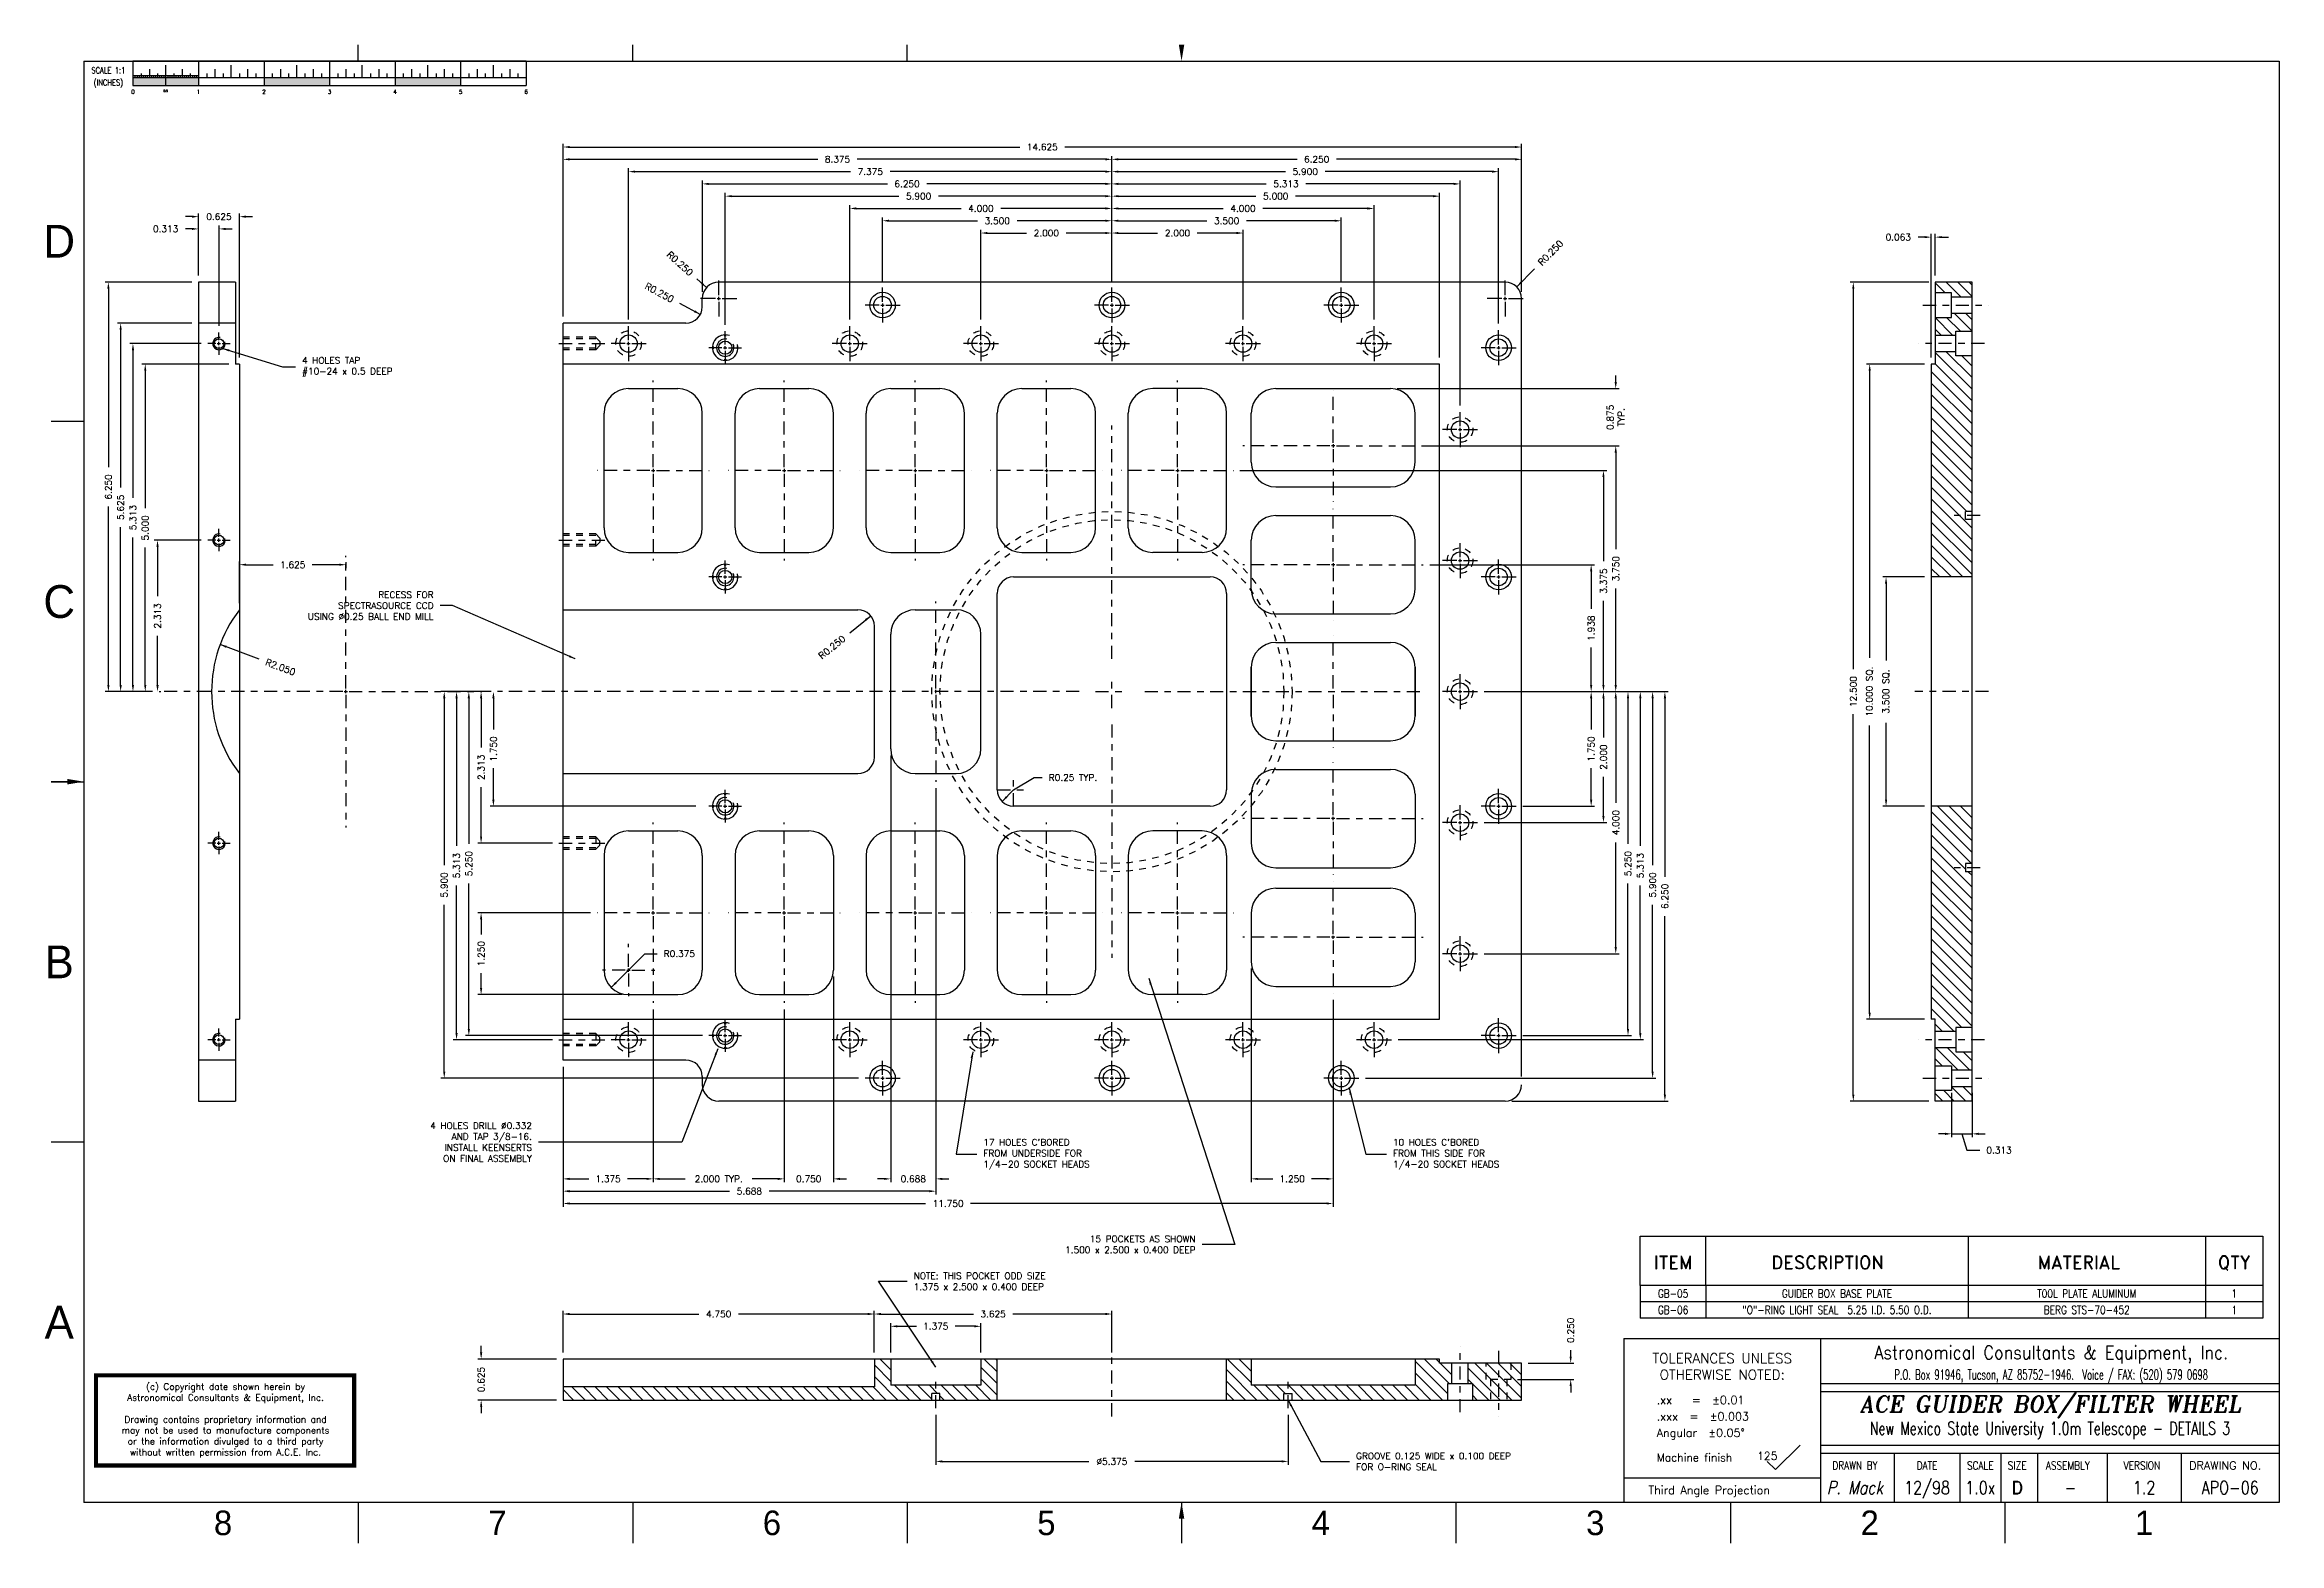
# Model space of a CAD drawing. Extents: x 0.2 to 34.2, y 0.4 to 23.2.
import ezdxf
from ezdxf.enums import TextEntityAlignment as Align

# ---------------------------------------------------------------- set-up
doc = ezdxf.new("R2010")
doc.units = 0
doc.header["$MEASUREMENT"] = 0
doc.linetypes.add('TINYCEN', pattern=[0.35, 0.2, -0.05, 0.05, -0.05])
doc.linetypes.add('TINYHIDE', pattern=[0.105, 0.07, -0.035])
doc.layers.get('0').update_dxf_attribs({"linetype": 'CONTINUOUS'})
doc.layers.get('DEFPOINTS').update_dxf_attribs({"linetype": 'CONTINUOUS'})
for name, color, linetype in [('COPYRIGHT', 1, 'CONTINUOUS'), ('D_BRDR', 6, 'CONTINUOUS'), ('DIMS', 5, 'CONTINUOUS'), ('HATCH', 12, 'CONTINUOUS'), ('PARTS', 3, 'CONTINUOUS'), ('THREADS', 4, 'CONTINUOUS'), ('TINYCEN', 4, 'TINYCEN'), ('TINYHIDE', 4, 'TINYHIDE')]:
    doc.layers.add(name, color=color, linetype=linetype)
doc.styles.add('GOTHICE', font='Gothice')
doc.styles.add('ROMAND', font='Romand', dxfattribs={"width": 0.8})
doc.styles.add('ROMANT', font='Romant')
doc.styles.add('SCRIPTC', font='Scriptc')
doc.styles.get("Standard").update_dxf_attribs({"font": 'Romand'})
doc.dimstyles.new('BIGPIC', dxfattribs={"dimtxt": 0.25, "dimasz": 0.02, "dimexe": 0.02, "dimexo": 0.02, "dimgap": 0.2, "dimtad": 0, "dimdec": 3, "dimzin": 0, "dimtxsty": 'STANDARD', "dimcen": -0.125, "dimazin": 3, "dimtp": 0.002, "dimtfac": 1, "dimtdec": 1, "dimtofl": 0, "dimtmove": 0, "dimatfit": 3, "dimtolj": 1, "dimtzin": 0})

msp = doc.modelspace()

# ---------------------------------------------------------------- texts
at = {"layer": 'D_BRDR'}
for s, height, style, width, p in [('SCALE 1:1', 0.09375, 'ROMAND', 0.8, (1.125, 22.8125)), ('(INCHES)', 0.09375, 'ROMAND', 0.8, (1.125, 22.625)), ('Astronomical Consultants & Equipment, Inc.', 0.2, 'ROMANT', 0.9, (30.769, 3.1883)), ('P.O. Box 91946, Tucson, AZ 85752-1946.  Voice / FAX: (520) 579 0698', 0.15, 'ROMANT', 0.625, (30.769, 2.8758)), ('New Mexico State University 1.0m Telescope - DETAILS 3', 0.2, 'ROMAND', 0.696969, (30.75, 2.0312)), ('DRAWN BY', 0.125, 'ROMAND', 0.8, (27.775, 1.5)), ('DATE', 0.125, 'ROMAND', 0.8, (28.875, 1.5)), ('SCALE', 0.125, 'ROMAND', 0.8, (29.6875, 1.5)), ('SIZE', 0.125, 'ROMAND', 0.8, (30.25, 1.5)), ('P. Mack', 0.2, 'SCRIPTC', 0.8, (27.775, 1.125)), ('12/98', 0.2, 'ROMAND', 0.8, (28.875, 1.125)), ('1.0x', 0.2, 'ROMAND', 0.8, (29.6875, 1.125)), ('-', 0.2, 'ROMAND', 0.8, (31.0625, 1.125)), ('1.2', 0.2, 'ROMAND', 0.8, (32.1875, 1.125)), ('APO-06', 0.2, 'ROMAND', 0.8, (33.5, 1.125))]:
    msp.add_text(s, height=height, dxfattribs=dict(at, style=style, width=width)).set_placement(p, align=Align.CENTER)
for s, height, style, p in [('0', 0.0625, 'ROMAND', (1.5, 22.5)), ('0.5', 0.03125, 'ROMAND', (2, 22.5312)), ('1', 0.0625, 'ROMAND', (2.5, 22.5)), ('2', 0.0625, 'ROMAND', (3.5, 22.5)), ('3', 0.0625, 'ROMAND', (4.5, 22.5)), ('4', 0.0625, 'ROMAND', (5.5, 22.5)), ('5', 0.0625, 'ROMAND', (6.5, 22.5)), ('6', 0.0625, 'ROMAND', (7.5, 22.5)), ('D', 0.5, 'GOTHICE', (0.375, 20)), ('C', 0.5, 'GOTHICE', (0.375, 14.5)), ('B', 0.5, 'GOTHICE', (0.375, 9)), ('A', 0.5, 'GOTHICE', (0.375, 3.5)), ('8', 0.375, 'GOTHICE', (2.875, 0.5)), ('7', 0.375, 'GOTHICE', (7.0625, 0.5)), ('6', 0.375, 'GOTHICE', (11.25, 0.5)), ('5', 0.375, 'GOTHICE', (15.4375, 0.5)), ('4', 0.375, 'GOTHICE', (19.625, 0.5)), ('3', 0.375, 'GOTHICE', (23.8125, 0.5)), ('2', 0.375, 'GOTHICE', (28, 0.5)), ('1', 0.375, 'GOTHICE', (32.1875, 0.5))]:
    msp.add_text(s, height=height, dxfattribs=dict(at, style=style)).set_placement(p, align=Align.CENTER)
for s, height, p in [('TOLERANCES UNLESS', 0.15, (25.75, 3.125)), ('OTHERWISE NOTED:', 0.15, (25.75, 2.875)), ('125', 0.12, (26.4375, 1.65)), ('D', 0.2, (30.25, 1.125))]:
    msp.add_text(s, height=height, dxfattribs=at).set_placement(p, align=Align.CENTER)
at = {"layer": 'D_BRDR', "style": 'ROMAND'}
for s, p in [('.xx   =  %%p0.01', (24.75, 2.5)), ('Angular  %%p0.05%%d', (24.75, 2)), ('.xxx  =  %%p0.003', (24.75, 2.25))]:
    msp.add_text(s, height=0.125, dxfattribs=at).set_placement(p)
at = {"layer": 'D_BRDR', "style": 'ROMANT', "oblique": 10}
msp.add_text('ACE GUIDER BOX/FILTER WHEEL', height=0.25, dxfattribs=at).set_placement((30.75, 2.375), align=Align.CENTER)
at = {"layer": 'D_BRDR'}
for s, height, p in [('Machine finish', 0.12, (24.75, 1.625)), ('DRAWING NO.', 0.125, (32.875, 1.5)), ('Third Angle Projection', 0.125, (24.625, 1.125))]:
    msp.add_text(s, height=height, dxfattribs=at).set_placement(p)
at = {"layer": 'D_BRDR', "style": 'ROMAND', "width": 0.8}
for s, p in [('ASSEMBLY', (30.6875, 1.5)), ('VERSION', (31.875, 1.5))]:
    msp.add_text(s, height=0.125, dxfattribs=at).set_placement(p)
at = {"layer": 'DIMS', "char_height": 0.1}
for s, insert, attachment_point in [('\\A1;4 HOLES TAP\\P#10-24 x 0.5 DEEP', (4.0804, 18.3316), 4), ('\\A1;RECESS FOR\\PSPECTRASOURCE CCD\\PUSING %%c0.25 BALL END MILL', (6.0875, 14.6875), 6), ('\\A1;R0.25 TYP.', (15.475, 12.0625), 4), ('\\A1;R0.375', (9.6, 9.375), 4), ('4 HOLES DRILL %%c0.332\\PAND TAP 3/8-16.\\PINSTALL KEENSERTS \\PON FINAL ASSEMBLY', (7.5875, 6.5), 6), ("17 HOLES C'BORED\\PFROM UNDERSIDE FOR\\P1/4-20 SOCKET HEADS", (14.475, 6.3125), 4), ("10 HOLES C'BORED\\PFROM THIS SIDE FOR\\P1/4-20 SOCKET HEADS", (20.725, 6.3125), 4), ('\\A1;15 POCKETS AS SHOWN\\P1.500 x 2.500 x 0.400 DEEP', (17.7125, 4.9375), 6), ('NOTE: THIS POCKET ODD SIZE\\P1.375 x 2.500 x 0.400 DEEP', (13.4125, 4.375), 4), ('\\A1;GROOVE 0.125 WIDE x 0.100 DEEP\\PFOR O-RING SEAL', (20.1625, 1.625), 4)]:
    msp.add_mtext(s, dxfattribs=dict(at, insert=insert, attachment_point=attachment_point))
at = {"layer": 'PARTS', "style": 'ROMAND'}
msp.add_text('ITEM', height=0.2, dxfattribs=at).set_placement((25, 4.5625), align=Align.CENTER)
for s, p in [('DESCRIPTION', (26.5, 4.5625)), ('MATERIAL', (30.5625, 4.5625)), ('QTY', (33.3125, 4.5625))]:
    msp.add_text(s, height=0.2, dxfattribs=at).set_placement(p)
at = {"layer": 'PARTS', "style": 'ROMAND', "width": 0.8}
for s, p in [('GB-05', (25, 4.125)), ('GUIDER BOX BASE PLATE', (27.5, 4.125)), ('T00L PLATE ALUMINUM', (31.3125, 4.125)), ('1', (33.5625, 4.125)), ('GB-06', (25, 3.875)), ('"O"-RING LIGHT SEAL  5.25 I.D. 5.50 O.D.', (27.5, 3.875)), ('BERG STS-70-452', (31.3125, 3.875)), ('1', (33.5625, 3.875))]:
    msp.add_text(s, height=0.125, dxfattribs=at).set_placement(p, align=Align.CENTER)

# ---------------------------------------------------------------- blocks, each defined once
blk = doc.blocks.new('*D46')
at = {"color": 0, "linetype": 'BYBLOCK'}
for p, q in [((22.15, 13.688), (21.512, 13.688)), ((21.562, 13.588), (21.562, 12.414)), ((21.562, 10.287), (21.562, 11.461)), ((22.15, 10.188), (21.512, 10.188))]:
    blk.add_line(p, q, dxfattribs=at)
for points in [[(21.546, 13.588), (21.579, 13.588), (21.562, 13.688)], [(21.546, 10.287), (21.579, 10.287), (21.562, 10.188)]]:
    blk.add_solid(points, dxfattribs=at)
at = {"layer": 'DEFPOINTS', "color": 0, "linetype": 'BYBLOCK'}
for p in [(21.562, 13.688), (22.25, 13.688), (22.25, 10.188)]:
    blk.add_point(p, dxfattribs=at)
at = {"color": 0, "linetype": 'BYBLOCK', "insert": (21.562, 11.938), "char_height": 0.1, "attachment_point": 5, "rotation": 90}
blk.add_mtext('\\A1;3.500 SQ.', dxfattribs=at)
blk = doc.blocks.new('*D47')
at = {"color": 0, "linetype": 'BYBLOCK'}
for p, q in [((22.15, 16.938), (21.262, 16.938)), ((21.312, 16.837), (21.312, 12.454)), ((21.312, 7.038), (21.312, 11.421)), ((22.15, 6.938), (21.262, 6.938))]:
    blk.add_line(p, q, dxfattribs=at)
for points in [[(21.296, 16.837), (21.329, 16.837), (21.312, 16.938)], [(21.296, 7.038), (21.329, 7.038), (21.312, 6.938)]]:
    blk.add_solid(points, dxfattribs=at)
at = {"layer": 'DEFPOINTS', "color": 0, "linetype": 'BYBLOCK'}
for p in [(22.25, 16.938), (21.312, 6.938), (22.25, 6.938)]:
    blk.add_point(p, dxfattribs=at)
at = {"color": 0, "linetype": 'BYBLOCK', "insert": (21.312, 11.938), "char_height": 0.1, "attachment_point": 5, "rotation": 90}
blk.add_mtext('\\A1;10.000 SQ.', dxfattribs=at)
blk = doc.blocks.new('COPYRIGHT')
at = {"layer": 'COPYRIGHT', "const_width": 0.0625}
blk.add_lwpolyline([(-14.5, 1.9375), (-10.5625, 1.9375), (-10.5625, 0.5625), (-14.5, 0.5625)], close=True, dxfattribs=at)
at = {"layer": 'COPYRIGHT', "insert": (-12.525, 1.25), "char_height": 0.1, "attachment_point": 5}
blk.add_mtext('(c) Copyright date shown herein by \\PAstronomical Consultants & Equipment, Inc.\\P\\PDrawing contains proprietary information and \\Pmay not be used to manufacture components\\Por the information divulged to a third party\\Pwithout written permission from A.C.E. Inc.', dxfattribs=at)
blk = doc.blocks.new('CBP14')
at = {"layer": 'THREADS'}
for p, q in [((-0.05, 0), (-0.267, 0)), ((-0.025, 0), (0.025, 0)), ((0, 0.05), (0, 0.267)), ((0, -0.025), (0, 0.025)), ((0.05, 0), (0.267, 0)), ((0, -0.05), (0, -0.267))]:
    blk.add_line(p, q, dxfattribs=at)
for radius in [0.195, 0.133]:
    blk.add_circle((0, 0), radius, dxfattribs=at)
blk = doc.blocks.new('K14')
at = {"layer": 'THREADS'}
for p, q in [((-0.05, 0), (-0.25, 0)), ((-0.025, 0), (0.025, 0)), ((0, 0.05), (0, 0.25)), ((0, -0.025), (0, 0.025)), ((0.05, 0), (0.25, 0)), ((0, -0.05), (0, -0.25))]:
    blk.add_line(p, q, dxfattribs=at)
blk.add_circle((0, 0), 0.101, dxfattribs=at)
for radius, start, end in [(0.195, 70.7065, 13.9389), (0.133, 79.3102, 22.8557)]:
    blk.add_arc((0, 0), radius, start, end, dxfattribs=at)
for points in [[(-0.192, -0.021), (-0.172, -0.021), (-0.192, 0.019), (-0.172, 0.019)], [(-0.021, 0.192), (-0.021, 0.172), (0.019, 0.192), (0.019, 0.172)], [(0.192, 0.021), (0.172, 0.021), (0.192, -0.019), (0.172, -0.019)], [(0.021, -0.192), (0.021, -0.172), (-0.019, -0.192), (-0.019, -0.172)]]:
    blk.add_trace(points, dxfattribs=at)
blk = doc.blocks.new('CBU14')
at = {"layer": 'THREADS'}
for p, q in [((-0.05, 0), (-0.267, 0)), ((-0.025, 0), (0.025, 0)), ((0, 0.05), (0, 0.267)), ((0, -0.025), (0, 0.025)), ((0.05, 0), (0.267, 0)), ((0, -0.05), (0, -0.267))]:
    blk.add_line(p, q, dxfattribs=at)
blk.add_circle((0, 0), 0.133, dxfattribs=at)
at = {"layer": 'TINYHIDE'}
blk.add_circle((0, 0), 0.195, dxfattribs=at)
blk = doc.blocks.new('*D51')
at = {"color": 0, "linetype": 'BYBLOCK'}
for p, q in [((6.313, 2.212), (6.313, 1.45)), ((11.688, 2.212), (11.688, 1.45)), ((6.413, 1.5), (8.65, 1.5)), ((11.588, 1.5), (9.35, 1.5))]:
    blk.add_line(p, q, dxfattribs=at)
for points in [[(6.413, 1.517), (6.413, 1.483), (6.313, 1.5)], [(11.588, 1.517), (11.588, 1.483), (11.688, 1.5)]]:
    blk.add_solid(points, dxfattribs=at)
at = {"layer": 'DEFPOINTS', "color": 0, "linetype": 'BYBLOCK'}
for p in [(6.313, 2.312), (11.688, 2.312), (11.688, 1.5)]:
    blk.add_point(p, dxfattribs=at)
at = {"color": 0, "linetype": 'BYBLOCK', "insert": (9, 1.5), "char_height": 0.1, "attachment_point": 5}
blk.add_mtext('\\A1;∅5.375', dxfattribs=at)
blk = doc.blocks.new('*D52')
at = {"color": 0, "linetype": 'BYBLOCK'}
for p, q in [((19.025, 19.5), (17.825, 19.5)), ((17.875, 19.4), (17.875, 13.593)), ((17.875, 7.1), (17.875, 12.907)), ((19.025, 7), (17.825, 7))]:
    blk.add_line(p, q, dxfattribs=at)
for points in [[(17.858, 19.4), (17.892, 19.4), (17.875, 19.5)], [(17.858, 7.1), (17.892, 7.1), (17.875, 7)]]:
    blk.add_solid(points, dxfattribs=at)
at = {"layer": 'DEFPOINTS', "color": 0, "linetype": 'BYBLOCK'}
for p in [(19.125, 19.5), (17.875, 7), (19.125, 7)]:
    blk.add_point(p, dxfattribs=at)
at = {"color": 0, "linetype": 'BYBLOCK', "insert": (17.875, 13.25), "char_height": 0.1, "attachment_point": 5, "rotation": 90}
blk.add_mtext('\\A1;12.500', dxfattribs=at)
blk = doc.blocks.new('*D53')
at = {"color": 0, "linetype": 'BYBLOCK'}
for p, q in [((16, 3.1), (16, 3.2)), ((15.188, 2.75), (16.05, 2.75)), ((15.35, 3), (16.05, 3)), ((16, 2.65), (16, 2.55))]:
    blk.add_line(p, q, dxfattribs=at)
for points in [[(15.983, 3.1), (16.017, 3.1), (16, 3)], [(15.983, 2.65), (16.017, 2.65), (16, 2.75)]]:
    blk.add_solid(points, dxfattribs=at)
at = {"layer": 'DEFPOINTS', "color": 0, "linetype": 'BYBLOCK'}
for p in [(15.088, 2.75), (15.25, 3), (16, 3)]:
    blk.add_point(p, dxfattribs=at)
at = {"color": 0, "linetype": 'BYBLOCK', "insert": (16, 3.502), "char_height": 0.1, "attachment_point": 5, "rotation": 90}
blk.add_mtext('\\A1;0.250', dxfattribs=at)
blk = doc.blocks.new('TAPHE10')
at = {"layer": 'TINYCEN'}
blk.add_line((0, 0.0625), (0, -0.6875), dxfattribs=at)
at = {"layer": 'TINYHIDE'}
for p, q in [((-0.09375, -0.5), (-0.09375, 0)), ((-0.06875, -0.5), (-0.06875, 0)), ((0.07125, -0.5), (0.07125, 0)), ((0.09625, -0.5), (0.09625, 0)), ((-0.03125, -0.5625), (-0.09375, -0.5)), ((-0.09375, -0.5), (0.09375, -0.5)), ((0.03125, -0.5625), (-0.03125, -0.5625)), ((0.09375, -0.5), (0.03125, -0.5625))]:
    blk.add_line(p, q, dxfattribs=at)
blk = doc.blocks.new('TAP10')
at = {"layer": 'THREADS'}
for p, q in [((-0.05, 0), (-0.17, 0)), ((-0.025, 0), (0.025, 0)), ((0, 0.05), (0, 0.17)), ((0, -0.025), (0, 0.025)), ((0.05, 0), (0.17, 0)), ((0, -0.05), (0, -0.17))]:
    blk.add_line(p, q, dxfattribs=at)
blk.add_circle((0, 0), 0.0747, dxfattribs=at)
blk.add_arc((0, 0), 0.095, 79.7755, 16.3241, dxfattribs=at)
blk = doc.blocks.new('*D62')
at = {"color": 0, "linetype": 'BYBLOCK'}
for p, q in [((14.438, 19.055), (14.438, 20.425)), ((14.537, 20.375), (15.135, 20.375)), ((16.337, 20.375), (15.74, 20.375)), ((16.437, 19.642), (16.437, 20.425))]:
    blk.add_line(p, q, dxfattribs=at)
for points in [[(14.537, 20.392), (14.537, 20.358), (14.438, 20.375)], [(16.337, 20.392), (16.337, 20.358), (16.437, 20.375)]]:
    blk.add_solid(points, dxfattribs=at)
at = {"layer": 'DEFPOINTS', "color": 0, "linetype": 'BYBLOCK'}
for p in [(14.438, 20.375), (16.437, 19.542), (14.438, 18.955)]:
    blk.add_point(p, dxfattribs=at)
at = {"color": 0, "linetype": 'BYBLOCK', "insert": (15.438, 20.375), "char_height": 0.1, "attachment_point": 5}
blk.add_mtext('\\A1;2.000', dxfattribs=at)
blk = doc.blocks.new('*D63')
at = {"color": 0, "linetype": 'BYBLOCK'}
for p, q in [((12.438, 19.055), (12.438, 20.8)), ((16.437, 19.742), (16.437, 20.8)), ((12.537, 20.75), (14.135, 20.75)), ((16.337, 20.75), (14.74, 20.75))]:
    blk.add_line(p, q, dxfattribs=at)
for points in [[(12.537, 20.767), (12.537, 20.733), (12.438, 20.75)], [(16.337, 20.767), (16.337, 20.733), (16.437, 20.75)]]:
    blk.add_solid(points, dxfattribs=at)
at = {"layer": 'DEFPOINTS', "color": 0, "linetype": 'BYBLOCK'}
for p in [(12.438, 20.75), (16.437, 19.642), (12.438, 18.955)]:
    blk.add_point(p, dxfattribs=at)
at = {"color": 0, "linetype": 'BYBLOCK', "insert": (14.438, 20.75), "char_height": 0.1, "attachment_point": 5}
blk.add_mtext('\\A1;4.000', dxfattribs=at)
blk = doc.blocks.new('*D64')
at = {"color": 0, "linetype": 'BYBLOCK'}
for p, q in [((12.937, 19.642), (12.937, 20.613)), ((13.037, 20.562), (14.385, 20.562)), ((16.337, 20.562), (14.99, 20.562)), ((16.437, 19.842), (16.437, 20.613))]:
    blk.add_line(p, q, dxfattribs=at)
for points in [[(13.037, 20.579), (13.037, 20.546), (12.937, 20.562)], [(16.337, 20.579), (16.337, 20.546), (16.437, 20.562)]]:
    blk.add_solid(points, dxfattribs=at)
at = {"layer": 'DEFPOINTS', "color": 0, "linetype": 'BYBLOCK'}
for p in [(12.937, 20.562), (12.937, 19.542), (16.437, 19.742)]:
    blk.add_point(p, dxfattribs=at)
at = {"color": 0, "linetype": 'BYBLOCK', "insert": (14.687, 20.562), "char_height": 0.1, "attachment_point": 5}
blk.add_mtext('\\A1;3.500', dxfattribs=at)
blk = doc.blocks.new('*D65')
at = {"color": 0, "linetype": 'BYBLOCK'}
for p, q in [((10.537, 18.975), (10.537, 20.988)), ((10.637, 20.938), (13.185, 20.938)), ((16.337, 20.938), (13.79, 20.938)), ((16.437, 19.842), (16.437, 20.988))]:
    blk.add_line(p, q, dxfattribs=at)
for points in [[(10.637, 20.954), (10.637, 20.921), (10.537, 20.938)], [(16.337, 20.954), (16.337, 20.921), (16.437, 20.938)]]:
    blk.add_solid(points, dxfattribs=at)
at = {"layer": 'DEFPOINTS', "color": 0, "linetype": 'BYBLOCK'}
for p in [(10.537, 20.938), (16.437, 19.742), (10.537, 18.875)]:
    blk.add_point(p, dxfattribs=at)
at = {"color": 0, "linetype": 'BYBLOCK', "insert": (13.488, 20.938), "char_height": 0.1, "attachment_point": 5}
blk.add_mtext('\\A1;5.900', dxfattribs=at)
blk = doc.blocks.new('*D66')
at = {"color": 0, "linetype": 'BYBLOCK'}
for p, q in [((10.188, 19.475), (10.188, 21.175)), ((16.437, 19.742), (16.437, 21.175)), ((10.287, 21.125), (13.012, 21.125)), ((16.337, 21.125), (13.613, 21.125))]:
    blk.add_line(p, q, dxfattribs=at)
for points in [[(10.287, 21.142), (10.287, 21.108), (10.188, 21.125)], [(16.337, 21.142), (16.337, 21.108), (16.437, 21.125)]]:
    blk.add_solid(points, dxfattribs=at)
at = {"layer": 'DEFPOINTS', "color": 0, "linetype": 'BYBLOCK'}
for p in [(10.188, 21.125), (16.437, 19.642), (10.188, 19.375)]:
    blk.add_point(p, dxfattribs=at)
at = {"color": 0, "linetype": 'BYBLOCK', "insert": (13.312, 21.125), "char_height": 0.1, "attachment_point": 5}
blk.add_mtext('\\A1;6.250', dxfattribs=at)
blk = doc.blocks.new('*D67')
at = {"color": 0, "linetype": 'BYBLOCK'}
for p, q in [((9.062, 19.055), (9.062, 21.363)), ((9.162, 21.312), (12.448, 21.312)), ((16.337, 21.312), (13.052, 21.312)), ((16.437, 19.742), (16.437, 21.363))]:
    blk.add_line(p, q, dxfattribs=at)
for points in [[(9.162, 21.329), (9.162, 21.296), (9.062, 21.312)], [(16.337, 21.329), (16.337, 21.296), (16.437, 21.312)]]:
    blk.add_solid(points, dxfattribs=at)
at = {"layer": 'DEFPOINTS', "color": 0, "linetype": 'BYBLOCK'}
for p in [(9.062, 21.312), (16.437, 19.642), (9.062, 18.955)]:
    blk.add_point(p, dxfattribs=at)
at = {"color": 0, "linetype": 'BYBLOCK', "insert": (12.75, 21.312), "char_height": 0.1, "attachment_point": 5}
blk.add_mtext('\\A1;7.375', dxfattribs=at)
blk = doc.blocks.new('*D68')
at = {"color": 0, "linetype": 'BYBLOCK'}
for p, q in [((8.062, 19.1), (8.062, 21.55)), ((8.162, 21.5), (11.948, 21.5)), ((16.337, 21.5), (12.552, 21.5)), ((16.437, 19.742), (16.437, 21.55))]:
    blk.add_line(p, q, dxfattribs=at)
for points in [[(8.162, 21.517), (8.162, 21.483), (8.062, 21.5)], [(16.337, 21.517), (16.337, 21.483), (16.437, 21.5)]]:
    blk.add_solid(points, dxfattribs=at)
at = {"layer": 'DEFPOINTS', "color": 0, "linetype": 'BYBLOCK'}
for p in [(16.437, 21.5), (16.437, 19.642), (8.062, 19)]:
    blk.add_point(p, dxfattribs=at)
at = {"color": 0, "linetype": 'BYBLOCK', "insert": (12.25, 21.5), "char_height": 0.1, "attachment_point": 5}
blk.add_mtext('\\A1;8.375', dxfattribs=at)
blk = doc.blocks.new('*D69')
at = {"color": 0, "linetype": 'BYBLOCK'}
for p, q in [((16.437, 19.742), (16.437, 20.425)), ((16.537, 20.375), (17.135, 20.375)), ((18.337, 20.375), (17.74, 20.375)), ((18.438, 19.055), (18.438, 20.425))]:
    blk.add_line(p, q, dxfattribs=at)
for points in [[(16.537, 20.392), (16.537, 20.358), (16.437, 20.375)], [(18.337, 20.392), (18.337, 20.358), (18.438, 20.375)]]:
    blk.add_solid(points, dxfattribs=at)
at = {"layer": 'DEFPOINTS', "color": 0, "linetype": 'BYBLOCK'}
for p in [(18.438, 20.375), (16.437, 19.642), (18.438, 18.955)]:
    blk.add_point(p, dxfattribs=at)
at = {"color": 0, "linetype": 'BYBLOCK', "insert": (17.438, 20.375), "char_height": 0.1, "attachment_point": 5}
blk.add_mtext('\\A1;2.000', dxfattribs=at)
blk = doc.blocks.new('*D70')
at = {"color": 0, "linetype": 'BYBLOCK'}
for p, q in [((16.437, 19.742), (16.437, 20.613)), ((16.537, 20.562), (17.885, 20.562)), ((19.837, 20.562), (18.49, 20.562)), ((19.937, 19.642), (19.937, 20.613))]:
    blk.add_line(p, q, dxfattribs=at)
for points in [[(16.537, 20.579), (16.537, 20.546), (16.437, 20.562)], [(19.837, 20.579), (19.837, 20.546), (19.937, 20.562)]]:
    blk.add_solid(points, dxfattribs=at)
at = {"layer": 'DEFPOINTS', "color": 0, "linetype": 'BYBLOCK'}
for p in [(19.937, 20.562), (16.437, 19.642), (19.937, 19.542)]:
    blk.add_point(p, dxfattribs=at)
at = {"color": 0, "linetype": 'BYBLOCK', "insert": (18.187, 20.562), "char_height": 0.1, "attachment_point": 5}
blk.add_mtext('\\A1;3.500', dxfattribs=at)
blk = doc.blocks.new('*D71')
at = {"color": 0, "linetype": 'BYBLOCK'}
for p, q in [((16.437, 19.642), (16.437, 20.8)), ((20.438, 19.055), (20.438, 20.8)), ((16.537, 20.75), (18.135, 20.75)), ((20.337, 20.75), (18.74, 20.75))]:
    blk.add_line(p, q, dxfattribs=at)
for points in [[(16.537, 20.767), (16.537, 20.733), (16.437, 20.75)], [(20.337, 20.767), (20.337, 20.733), (20.438, 20.75)]]:
    blk.add_solid(points, dxfattribs=at)
at = {"layer": 'DEFPOINTS', "color": 0, "linetype": 'BYBLOCK'}
for p in [(20.438, 20.75), (16.437, 19.542), (20.438, 18.955)]:
    blk.add_point(p, dxfattribs=at)
at = {"color": 0, "linetype": 'BYBLOCK', "insert": (18.438, 20.75), "char_height": 0.1, "attachment_point": 5}
blk.add_mtext('\\A1;4.000', dxfattribs=at)
blk = doc.blocks.new('*D72')
at = {"color": 0, "linetype": 'BYBLOCK'}
for p, q in [((16.437, 19.842), (16.437, 20.988)), ((16.537, 20.938), (18.635, 20.938)), ((21.337, 20.938), (19.24, 20.938)), ((21.438, 18.475), (21.438, 20.988))]:
    blk.add_line(p, q, dxfattribs=at)
for points in [[(16.537, 20.954), (16.537, 20.921), (16.437, 20.938)], [(21.337, 20.954), (21.337, 20.921), (21.438, 20.938)]]:
    blk.add_solid(points, dxfattribs=at)
at = {"layer": 'DEFPOINTS', "color": 0, "linetype": 'BYBLOCK'}
for p in [(21.438, 20.938), (16.437, 19.742), (21.438, 18.375)]:
    blk.add_point(p, dxfattribs=at)
at = {"color": 0, "linetype": 'BYBLOCK', "insert": (18.938, 20.938), "char_height": 0.1, "attachment_point": 5}
blk.add_mtext('\\A1;5.000', dxfattribs=at)
blk = doc.blocks.new('*D73')
at = {"color": 0, "linetype": 'BYBLOCK'}
for p, q in [((16.437, 19.742), (16.437, 21.175)), ((21.75, 17.742), (21.75, 21.175)), ((16.537, 21.125), (18.791, 21.125)), ((21.65, 21.125), (19.396, 21.125))]:
    blk.add_line(p, q, dxfattribs=at)
for points in [[(16.537, 21.142), (16.537, 21.108), (16.437, 21.125)], [(21.65, 21.142), (21.65, 21.108), (21.75, 21.125)]]:
    blk.add_solid(points, dxfattribs=at)
at = {"layer": 'DEFPOINTS', "color": 0, "linetype": 'BYBLOCK'}
for p in [(21.75, 21.125), (16.437, 19.642), (21.75, 17.642)]:
    blk.add_point(p, dxfattribs=at)
at = {"color": 0, "linetype": 'BYBLOCK', "insert": (19.094, 21.125), "char_height": 0.1, "attachment_point": 5}
blk.add_mtext('\\A1;5.313', dxfattribs=at)
blk = doc.blocks.new('*D74')
at = {"color": 0, "linetype": 'BYBLOCK'}
for p, q in [((16.437, 19.742), (16.437, 21.363)), ((16.537, 21.312), (19.085, 21.312)), ((22.238, 21.312), (19.69, 21.312)), ((22.337, 18.992), (22.337, 21.363))]:
    blk.add_line(p, q, dxfattribs=at)
for points in [[(16.537, 21.329), (16.537, 21.296), (16.437, 21.312)], [(22.238, 21.329), (22.238, 21.296), (22.337, 21.312)]]:
    blk.add_solid(points, dxfattribs=at)
at = {"layer": 'DEFPOINTS', "color": 0, "linetype": 'BYBLOCK'}
for p in [(22.337, 21.312), (16.437, 19.642), (22.337, 18.892)]:
    blk.add_point(p, dxfattribs=at)
at = {"color": 0, "linetype": 'BYBLOCK', "insert": (19.387, 21.312), "char_height": 0.1, "attachment_point": 5}
blk.add_mtext('\\A1;5.900', dxfattribs=at)
blk = doc.blocks.new('*D75')
at = {"color": 0, "linetype": 'BYBLOCK'}
for p, q in [((16.437, 19.742), (16.437, 21.55)), ((16.537, 21.5), (19.262, 21.5)), ((22.587, 21.5), (19.863, 21.5)), ((22.688, 19.475), (22.688, 21.55))]:
    blk.add_line(p, q, dxfattribs=at)
for points in [[(16.537, 21.517), (16.537, 21.483), (16.437, 21.5)], [(22.587, 21.517), (22.587, 21.483), (22.688, 21.5)]]:
    blk.add_solid(points, dxfattribs=at)
at = {"layer": 'DEFPOINTS', "color": 0, "linetype": 'BYBLOCK'}
for p in [(22.688, 21.5), (16.437, 19.642), (22.688, 19.375)]:
    blk.add_point(p, dxfattribs=at)
at = {"color": 0, "linetype": 'BYBLOCK', "insert": (19.562, 21.5), "char_height": 0.1, "attachment_point": 5}
blk.add_mtext('\\A1;6.250', dxfattribs=at)
blk = doc.blocks.new('*D76')
at = {"color": 0, "linetype": 'BYBLOCK'}
for p, q in [((8.062, 19.1), (8.062, 21.738)), ((8.162, 21.688), (15.032, 21.688)), ((22.587, 21.688), (15.718, 21.688)), ((22.688, 19.475), (22.688, 21.738))]:
    blk.add_line(p, q, dxfattribs=at)
for points in [[(8.162, 21.704), (8.162, 21.671), (8.062, 21.688)], [(22.587, 21.704), (22.587, 21.671), (22.688, 21.688)]]:
    blk.add_solid(points, dxfattribs=at)
at = {"layer": 'DEFPOINTS', "color": 0, "linetype": 'BYBLOCK'}
for p in [(22.688, 21.688), (22.688, 19.375), (8.062, 19)]:
    blk.add_point(p, dxfattribs=at)
at = {"color": 0, "linetype": 'BYBLOCK', "insert": (15.375, 21.688), "char_height": 0.1, "attachment_point": 5}
blk.add_mtext('\\A1;14.625', dxfattribs=at)
blk = doc.blocks.new('*D77')
at = {"color": 0, "linetype": 'BYBLOCK'}
for p, q in [((8.062, 3.288), (8.062, 3.925)), ((8.162, 3.875), (10.135, 3.875)), ((12.713, 3.875), (10.74, 3.875)), ((12.812, 3.288), (12.812, 3.925))]:
    blk.add_line(p, q, dxfattribs=at)
for points in [[(8.162, 3.892), (8.162, 3.858), (8.062, 3.875)], [(12.713, 3.892), (12.713, 3.858), (12.812, 3.875)]]:
    blk.add_solid(points, dxfattribs=at)
at = {"layer": 'DEFPOINTS', "color": 0, "linetype": 'BYBLOCK'}
for p in [(12.812, 3.875), (8.062, 3.188), (12.812, 3.188)]:
    blk.add_point(p, dxfattribs=at)
at = {"color": 0, "linetype": 'BYBLOCK', "insert": (10.438, 3.875), "char_height": 0.1, "attachment_point": 5}
blk.add_mtext('\\A1;4.750', dxfattribs=at)
blk = doc.blocks.new('*D78')
at = {"color": 0, "linetype": 'BYBLOCK'}
for p, q in [((12.812, 3.288), (12.812, 3.925)), ((12.912, 3.875), (14.323, 3.875)), ((16.337, 3.875), (14.927, 3.875)), ((16.438, 3.288), (16.438, 3.925))]:
    blk.add_line(p, q, dxfattribs=at)
for points in [[(12.912, 3.892), (12.912, 3.858), (12.812, 3.875)], [(16.337, 3.892), (16.337, 3.858), (16.438, 3.875)]]:
    blk.add_solid(points, dxfattribs=at)
at = {"layer": 'DEFPOINTS', "color": 0, "linetype": 'BYBLOCK'}
for p in [(16.438, 3.875), (12.812, 3.188), (16.438, 3.188)]:
    blk.add_point(p, dxfattribs=at)
at = {"color": 0, "linetype": 'BYBLOCK', "insert": (14.625, 3.875), "char_height": 0.1, "attachment_point": 5}
blk.add_mtext('\\A1;3.625', dxfattribs=at)
blk = doc.blocks.new('*D79')
at = {"color": 0, "linetype": 'BYBLOCK'}
for p, q in [((22.117, 13.375), (23.8, 13.375)), ((23.75, 13.275), (23.75, 12.795)), ((23.75, 11.725), (23.75, 12.205)), ((22.705, 11.625), (23.8, 11.625))]:
    blk.add_line(p, q, dxfattribs=at)
for points in [[(23.733, 13.275), (23.767, 13.275), (23.75, 13.375)], [(23.733, 11.725), (23.767, 11.725), (23.75, 11.625)]]:
    blk.add_solid(points, dxfattribs=at)
at = {"layer": 'DEFPOINTS', "color": 0, "linetype": 'BYBLOCK'}
for p in [(22.017, 13.375), (22.605, 11.625), (23.75, 11.625)]:
    blk.add_point(p, dxfattribs=at)
at = {"color": 0, "linetype": 'BYBLOCK', "insert": (23.75, 12.5), "char_height": 0.1, "attachment_point": 5, "rotation": 90}
blk.add_mtext('\\A1;1.750', dxfattribs=at)
blk = doc.blocks.new('*D80')
at = {"color": 0, "linetype": 'BYBLOCK'}
for p, q in [((22.217, 13.375), (23.988, 13.375)), ((23.938, 13.275), (23.938, 12.677)), ((23.938, 11.475), (23.938, 12.073)), ((22.117, 11.375), (23.988, 11.375))]:
    blk.add_line(p, q, dxfattribs=at)
for points in [[(23.921, 13.275), (23.954, 13.275), (23.938, 13.375)], [(23.921, 11.475), (23.954, 11.475), (23.938, 11.375)]]:
    blk.add_solid(points, dxfattribs=at)
at = {"layer": 'DEFPOINTS', "color": 0, "linetype": 'BYBLOCK'}
for p in [(22.117, 13.375), (22.017, 11.375), (23.938, 11.375)]:
    blk.add_point(p, dxfattribs=at)
at = {"color": 0, "linetype": 'BYBLOCK', "insert": (23.938, 12.375), "char_height": 0.1, "attachment_point": 5, "rotation": 90}
blk.add_mtext('\\A1;2.000', dxfattribs=at)
blk = doc.blocks.new('*D81')
at = {"color": 0, "linetype": 'BYBLOCK'}
for p, q in [((22.317, 13.375), (24.175, 13.375)), ((24.125, 13.275), (24.125, 11.677)), ((24.125, 9.475), (24.125, 11.073)), ((22.117, 9.375), (24.175, 9.375))]:
    blk.add_line(p, q, dxfattribs=at)
for points in [[(24.108, 13.275), (24.142, 13.275), (24.125, 13.375)], [(24.108, 9.475), (24.142, 9.475), (24.125, 9.375)]]:
    blk.add_solid(points, dxfattribs=at)
at = {"layer": 'DEFPOINTS', "color": 0, "linetype": 'BYBLOCK'}
for p in [(22.217, 13.375), (22.017, 9.375), (24.125, 9.375)]:
    blk.add_point(p, dxfattribs=at)
at = {"color": 0, "linetype": 'BYBLOCK', "insert": (24.125, 11.375), "char_height": 0.1, "attachment_point": 5, "rotation": 90}
blk.add_mtext('\\A1;4.000', dxfattribs=at)
blk = doc.blocks.new('*D82')
at = {"color": 0, "linetype": 'BYBLOCK'}
for p, q in [((22.417, 13.375), (24.363, 13.375)), ((24.312, 13.275), (24.312, 11.052)), ((24.312, 8.225), (24.312, 10.448)), ((22.705, 8.125), (24.363, 8.125))]:
    blk.add_line(p, q, dxfattribs=at)
for points in [[(24.296, 13.275), (24.329, 13.275), (24.312, 13.375)], [(24.296, 8.225), (24.329, 8.225), (24.312, 8.125)]]:
    blk.add_solid(points, dxfattribs=at)
at = {"layer": 'DEFPOINTS', "color": 0, "linetype": 'BYBLOCK'}
for p in [(22.317, 13.375), (22.605, 8.125), (24.312, 8.125)]:
    blk.add_point(p, dxfattribs=at)
at = {"color": 0, "linetype": 'BYBLOCK', "insert": (24.312, 10.75), "char_height": 0.1, "attachment_point": 5, "rotation": 90}
blk.add_mtext('\\A1;5.250', dxfattribs=at)
blk = doc.blocks.new('*D83')
at = {"color": 0, "linetype": 'BYBLOCK'}
for p, q in [((22.517, 13.375), (24.55, 13.375)), ((24.5, 13.275), (24.5, 11.021)), ((24.5, 8.163), (24.5, 10.416)), ((20.805, 8.063), (24.55, 8.063))]:
    blk.add_line(p, q, dxfattribs=at)
for points in [[(24.483, 13.275), (24.517, 13.275), (24.5, 13.375)], [(24.483, 8.163), (24.517, 8.163), (24.5, 8.063)]]:
    blk.add_solid(points, dxfattribs=at)
at = {"layer": 'DEFPOINTS', "color": 0, "linetype": 'BYBLOCK'}
for p in [(22.417, 13.375), (20.705, 8.063), (24.5, 8.063)]:
    blk.add_point(p, dxfattribs=at)
at = {"color": 0, "linetype": 'BYBLOCK', "insert": (24.5, 10.719), "char_height": 0.1, "attachment_point": 5, "rotation": 90}
blk.add_mtext('\\A1;5.313', dxfattribs=at)
blk = doc.blocks.new('*D84')
at = {"color": 0, "linetype": 'BYBLOCK'}
for p, q in [((22.317, 13.375), (24.738, 13.375)), ((24.688, 13.275), (24.688, 10.727)), ((24.688, 7.575), (24.688, 10.123)), ((20.305, 7.475), (24.738, 7.475))]:
    blk.add_line(p, q, dxfattribs=at)
for points in [[(24.671, 13.275), (24.704, 13.275), (24.688, 13.375)], [(24.671, 7.575), (24.704, 7.575), (24.688, 7.475)]]:
    blk.add_solid(points, dxfattribs=at)
at = {"layer": 'DEFPOINTS', "color": 0, "linetype": 'BYBLOCK'}
for p in [(22.217, 13.375), (24.688, 13.375), (20.205, 7.475)]:
    blk.add_point(p, dxfattribs=at)
at = {"color": 0, "linetype": 'BYBLOCK', "insert": (24.688, 10.425), "char_height": 0.1, "attachment_point": 5, "rotation": 90}
blk.add_mtext('\\A1;5.900', dxfattribs=at)
blk = doc.blocks.new('*D85')
at = {"color": 0, "linetype": 'BYBLOCK'}
for p, q in [((22.417, 13.375), (24.925, 13.375)), ((24.875, 13.275), (24.875, 10.55)), ((24.875, 7.225), (24.875, 9.95)), ((22.538, 7.125), (24.925, 7.125))]:
    blk.add_line(p, q, dxfattribs=at)
for points in [[(24.858, 13.275), (24.892, 13.275), (24.875, 13.375)], [(24.858, 7.225), (24.892, 7.225), (24.875, 7.125)]]:
    blk.add_solid(points, dxfattribs=at)
at = {"layer": 'DEFPOINTS', "color": 0, "linetype": 'BYBLOCK'}
for p in [(22.317, 13.375), (22.438, 7.125), (24.875, 7.125)]:
    blk.add_point(p, dxfattribs=at)
at = {"color": 0, "linetype": 'BYBLOCK', "insert": (24.875, 10.25), "char_height": 0.1, "attachment_point": 5, "rotation": 90}
blk.add_mtext('\\A1;6.250', dxfattribs=at)
blk = doc.blocks.new('*D86')
at = {"color": 0, "linetype": 'BYBLOCK'}
for p, q in [((6.964, 13.375), (6.95, 13.375)), ((7, 13.275), (7, 12.795)), ((7, 11.725), (7, 12.205)), ((10.088, 11.625), (6.95, 11.625))]:
    blk.add_line(p, q, dxfattribs=at)
for points in [[(6.983, 13.275), (7.017, 13.275), (7, 13.375)], [(6.983, 11.725), (7.017, 11.725), (7, 11.625)]]:
    blk.add_solid(points, dxfattribs=at)
at = {"layer": 'DEFPOINTS', "color": 0, "linetype": 'BYBLOCK'}
for p in [(7.064, 13.375), (7, 11.625), (10.188, 11.625)]:
    blk.add_point(p, dxfattribs=at)
at = {"color": 0, "linetype": 'BYBLOCK', "insert": (7, 12.5), "char_height": 0.1, "attachment_point": 5, "rotation": 90}
blk.add_mtext('\\A1;1.750', dxfattribs=at)
blk = doc.blocks.new('*D87')
at = {"color": 0, "linetype": 'BYBLOCK'}
for p, q in [((6.964, 13.375), (6.763, 13.375)), ((6.812, 13.275), (6.812, 12.521)), ((6.812, 11.162), (6.812, 11.916)), ((7.9, 11.062), (6.763, 11.062))]:
    blk.add_line(p, q, dxfattribs=at)
for points in [[(6.796, 13.275), (6.829, 13.275), (6.812, 13.375)], [(6.796, 11.162), (6.829, 11.162), (6.812, 11.062)]]:
    blk.add_solid(points, dxfattribs=at)
at = {"layer": 'DEFPOINTS', "color": 0, "linetype": 'BYBLOCK'}
for p in [(7.064, 13.375), (6.812, 11.062), (8, 11.062)]:
    blk.add_point(p, dxfattribs=at)
at = {"color": 0, "linetype": 'BYBLOCK', "insert": (6.812, 12.219), "char_height": 0.1, "attachment_point": 5, "rotation": 90}
blk.add_mtext('\\A1;2.313', dxfattribs=at)
blk = doc.blocks.new('*D88')
at = {"color": 0, "linetype": 'BYBLOCK'}
for p, q in [((6.964, 13.375), (6.575, 13.375)), ((6.625, 13.275), (6.625, 11.052)), ((6.625, 8.225), (6.625, 10.448)), ((10.188, 8.125), (6.575, 8.125))]:
    blk.add_line(p, q, dxfattribs=at)
for points in [[(6.608, 13.275), (6.642, 13.275), (6.625, 13.375)], [(6.608, 8.225), (6.642, 8.225), (6.625, 8.125)]]:
    blk.add_solid(points, dxfattribs=at)
at = {"layer": 'DEFPOINTS', "color": 0, "linetype": 'BYBLOCK'}
for p in [(7.064, 13.375), (6.625, 8.125), (10.287, 8.125)]:
    blk.add_point(p, dxfattribs=at)
at = {"color": 0, "linetype": 'BYBLOCK', "insert": (6.625, 10.75), "char_height": 0.1, "attachment_point": 5, "rotation": 90}
blk.add_mtext('\\A1;5.250', dxfattribs=at)
blk = doc.blocks.new('*D89')
at = {"color": 0, "linetype": 'BYBLOCK'}
for p, q in [((6.964, 13.375), (6.388, 13.375)), ((6.438, 13.275), (6.438, 11.021)), ((6.438, 8.162), (6.438, 10.416)), ((7.9, 8.062), (6.388, 8.062))]:
    blk.add_line(p, q, dxfattribs=at)
for points in [[(6.421, 13.275), (6.454, 13.275), (6.438, 13.375)], [(6.421, 8.162), (6.454, 8.162), (6.438, 8.062)]]:
    blk.add_solid(points, dxfattribs=at)
at = {"layer": 'DEFPOINTS', "color": 0, "linetype": 'BYBLOCK'}
for p in [(7.064, 13.375), (6.438, 8.062), (8, 8.062)]:
    blk.add_point(p, dxfattribs=at)
at = {"color": 0, "linetype": 'BYBLOCK', "insert": (6.438, 10.719), "char_height": 0.1, "attachment_point": 5, "rotation": 90}
blk.add_mtext('\\A1;5.313', dxfattribs=at)
blk = doc.blocks.new('*D90')
at = {"color": 0, "linetype": 'BYBLOCK'}
for p, q in [((6.964, 13.375), (6.2, 13.375)), ((6.25, 13.275), (6.25, 10.727)), ((6.25, 7.575), (6.25, 10.123)), ((12.57, 7.475), (6.2, 7.475))]:
    blk.add_line(p, q, dxfattribs=at)
for points in [[(6.233, 13.275), (6.267, 13.275), (6.25, 13.375)], [(6.233, 7.575), (6.267, 7.575), (6.25, 7.475)]]:
    blk.add_solid(points, dxfattribs=at)
at = {"layer": 'DEFPOINTS', "color": 0, "linetype": 'BYBLOCK'}
for p in [(7.064, 13.375), (6.25, 7.475), (12.67, 7.475)]:
    blk.add_point(p, dxfattribs=at)
at = {"color": 0, "linetype": 'BYBLOCK', "insert": (6.25, 10.425), "char_height": 0.1, "attachment_point": 5, "rotation": 90}
blk.add_mtext('\\A1;5.900', dxfattribs=at)
blk = doc.blocks.new('*D91')
at = {"color": 0, "linetype": 'BYBLOCK'}
for p, q in [((3.125, 14.725), (3.125, 15.363)), ((4.75, 15.35), (4.75, 15.262)), ((3.225, 15.312), (3.642, 15.312)), ((4.65, 15.312), (4.233, 15.312))]:
    blk.add_line(p, q, dxfattribs=at)
for points in [[(3.225, 15.329), (3.225, 15.296), (3.125, 15.312)], [(4.65, 15.329), (4.65, 15.296), (4.75, 15.312)]]:
    blk.add_solid(points, dxfattribs=at)
at = {"layer": 'DEFPOINTS', "color": 0, "linetype": 'BYBLOCK'}
for p in [(4.75, 15.45), (4.75, 15.312), (3.125, 14.625)]:
    blk.add_point(p, dxfattribs=at)
at = {"color": 0, "linetype": 'BYBLOCK', "insert": (3.938, 15.312), "char_height": 0.1, "attachment_point": 5}
blk.add_mtext('\\A1;1.625', dxfattribs=at)
blk = doc.blocks.new('*D92')
at = {"color": 0, "linetype": 'BYBLOCK'}
blk.add_line((3.425, 13.872), (2.831, 14.095), dxfattribs=at)
blk.add_solid([(2.93, 14.075), (2.918, 14.044), (2.831, 14.095)], dxfattribs=at)
at = {"layer": 'DEFPOINTS', "color": 0, "linetype": 'BYBLOCK'}
for p in [(2.831, 14.095), (4.75, 13.375)]:
    blk.add_point(p, dxfattribs=at)
at = {"color": 0, "linetype": 'BYBLOCK', "insert": (3.75, 13.75), "char_height": 0.1, "attachment_point": 5, "rotation": 339.444}
blk.add_mtext('\\A1;R2.050', dxfattribs=at)
blk = doc.blocks.new('*D93')
at = {"color": 0, "linetype": 'BYBLOCK'}
for p, q in [((2.543, 18.688), (1.45, 18.688)), ((1.5, 18.587), (1.5, 16.334)), ((1.5, 13.475), (1.5, 15.729)), ((1.8, 13.375), (1.45, 13.375))]:
    blk.add_line(p, q, dxfattribs=at)
for points in [[(1.483, 18.587), (1.517, 18.587), (1.5, 18.688)], [(1.483, 13.475), (1.517, 13.475), (1.5, 13.375)]]:
    blk.add_solid(points, dxfattribs=at)
at = {"layer": 'DEFPOINTS', "color": 0, "linetype": 'BYBLOCK'}
for p in [(1.5, 18.688), (2.643, 18.688), (1.9, 13.375)]:
    blk.add_point(p, dxfattribs=at)
at = {"color": 0, "linetype": 'BYBLOCK', "insert": (1.5, 16.031), "char_height": 0.1, "attachment_point": 5, "rotation": 90}
blk.add_mtext('\\A1;5.313', dxfattribs=at)
blk = doc.blocks.new('*D94')
at = {"color": 0, "linetype": 'BYBLOCK'}
for p, q in [((2.4, 19), (1.262, 19)), ((1.312, 18.9), (1.312, 16.49)), ((1.312, 13.475), (1.312, 15.885)), ((1.8, 13.375), (1.262, 13.375))]:
    blk.add_line(p, q, dxfattribs=at)
for points in [[(1.296, 18.9), (1.329, 18.9), (1.312, 19)], [(1.296, 13.475), (1.329, 13.475), (1.312, 13.375)]]:
    blk.add_solid(points, dxfattribs=at)
at = {"layer": 'DEFPOINTS', "color": 0, "linetype": 'BYBLOCK'}
for p in [(1.312, 19), (2.5, 19), (1.9, 13.375)]:
    blk.add_point(p, dxfattribs=at)
at = {"color": 0, "linetype": 'BYBLOCK', "insert": (1.312, 16.188), "char_height": 0.1, "attachment_point": 5, "rotation": 90}
blk.add_mtext('\\A1;5.625', dxfattribs=at)
blk = doc.blocks.new('*D95')
at = {"color": 0, "linetype": 'BYBLOCK'}
for p, q in [((2.4, 19.625), (1.075, 19.625)), ((1.125, 19.525), (1.125, 16.8)), ((1.125, 13.475), (1.125, 16.2)), ((1.8, 13.375), (1.075, 13.375))]:
    blk.add_line(p, q, dxfattribs=at)
for points in [[(1.108, 19.525), (1.142, 19.525), (1.125, 19.625)], [(1.108, 13.475), (1.142, 13.475), (1.125, 13.375)]]:
    blk.add_solid(points, dxfattribs=at)
at = {"layer": 'DEFPOINTS', "color": 0, "linetype": 'BYBLOCK'}
for p in [(1.125, 19.625), (2.5, 19.625), (1.9, 13.375)]:
    blk.add_point(p, dxfattribs=at)
at = {"color": 0, "linetype": 'BYBLOCK', "insert": (1.125, 16.5), "char_height": 0.1, "attachment_point": 5, "rotation": 90}
blk.add_mtext('\\A1;6.250', dxfattribs=at)
blk = doc.blocks.new('*D96')
at = {"color": 0, "linetype": 'BYBLOCK'}
for p, q in [((2.4, 20.625), (2.3, 20.625)), ((2.5, 19.725), (2.5, 20.675)), ((3.125, 18.475), (3.125, 20.675)), ((3.225, 20.625), (3.325, 20.625))]:
    blk.add_line(p, q, dxfattribs=at)
for points in [[(2.4, 20.642), (2.4, 20.608), (2.5, 20.625)], [(3.225, 20.642), (3.225, 20.608), (3.125, 20.625)]]:
    blk.add_solid(points, dxfattribs=at)
at = {"layer": 'DEFPOINTS', "color": 0, "linetype": 'BYBLOCK'}
for p in [(2.5, 20.625), (2.5, 19.625), (3.125, 18.375)]:
    blk.add_point(p, dxfattribs=at)
at = {"color": 0, "linetype": 'BYBLOCK', "insert": (2.812, 20.625), "char_height": 0.1, "attachment_point": 5}
blk.add_mtext('\\A1;0.625', dxfattribs=at)
blk = doc.blocks.new('*D97')
at = {"color": 0, "linetype": 'BYBLOCK'}
for p, q in [((2.5, 19.725), (2.5, 20.488)), ((2.813, 18.957), (2.813, 20.488)), ((2.4, 20.438), (2.3, 20.438)), ((2.913, 20.438), (3.013, 20.438))]:
    blk.add_line(p, q, dxfattribs=at)
for points in [[(2.4, 20.454), (2.4, 20.421), (2.5, 20.438)], [(2.913, 20.454), (2.913, 20.421), (2.813, 20.438)]]:
    blk.add_solid(points, dxfattribs=at)
at = {"layer": 'DEFPOINTS', "color": 0, "linetype": 'BYBLOCK'}
for p in [(2.5, 20.438), (2.5, 19.625), (2.813, 18.858)]:
    blk.add_point(p, dxfattribs=at)
at = {"color": 0, "linetype": 'BYBLOCK', "insert": (1.998, 20.438), "char_height": 0.1, "attachment_point": 5}
blk.add_mtext('\\A1;0.313', dxfattribs=at)
blk = doc.blocks.new('*D98')
at = {"color": 0, "linetype": 'BYBLOCK'}
for p, q in [((2.962, 18.375), (1.637, 18.375)), ((1.688, 18.275), (1.688, 16.177)), ((1.688, 13.475), (1.688, 15.573)), ((1.7, 13.375), (1.637, 13.375))]:
    blk.add_line(p, q, dxfattribs=at)
for points in [[(1.671, 18.275), (1.704, 18.275), (1.688, 18.375)], [(1.671, 13.475), (1.704, 13.475), (1.688, 13.375)]]:
    blk.add_solid(points, dxfattribs=at)
at = {"layer": 'DEFPOINTS', "color": 0, "linetype": 'BYBLOCK'}
for p in [(3.062, 18.375), (1.688, 13.375), (1.8, 13.375)]:
    blk.add_point(p, dxfattribs=at)
at = {"color": 0, "linetype": 'BYBLOCK', "insert": (1.688, 15.875), "char_height": 0.1, "attachment_point": 5, "rotation": 90}
blk.add_mtext('\\A1;5.000', dxfattribs=at)
blk = doc.blocks.new('*D99')
at = {"color": 0, "linetype": 'BYBLOCK'}
for p, q in [((2.543, 15.688), (1.825, 15.688)), ((1.875, 15.588), (1.875, 14.834)), ((1.875, 13.475), (1.875, 14.229)), ((1.9, 13.375), (1.925, 13.375))]:
    blk.add_line(p, q, dxfattribs=at)
for points in [[(1.858, 15.588), (1.892, 15.588), (1.875, 15.688)], [(1.858, 13.475), (1.892, 13.475), (1.875, 13.375)]]:
    blk.add_solid(points, dxfattribs=at)
at = {"layer": 'DEFPOINTS', "color": 0, "linetype": 'BYBLOCK'}
for p in [(1.875, 15.688), (2.643, 15.688), (1.8, 13.375)]:
    blk.add_point(p, dxfattribs=at)
at = {"color": 0, "linetype": 'BYBLOCK', "insert": (1.875, 14.531), "char_height": 0.1, "attachment_point": 5, "rotation": 90}
blk.add_mtext('\\A1;2.313', dxfattribs=at)
blk = doc.blocks.new('*D100')
at = {"color": 0, "linetype": 'BYBLOCK'}
for p, q in [((28.837, 20.312), (28.738, 20.312)), ((28.938, 18.475), (28.938, 20.363)), ((29, 19.725), (29, 20.363)), ((29.1, 20.312), (29.2, 20.312))]:
    blk.add_line(p, q, dxfattribs=at)
for points in [[(28.837, 20.329), (28.837, 20.296), (28.938, 20.312)], [(29.1, 20.329), (29.1, 20.296), (29, 20.312)]]:
    blk.add_solid(points, dxfattribs=at)
at = {"layer": 'DEFPOINTS', "color": 0, "linetype": 'BYBLOCK'}
for p in [(28.938, 20.312), (29, 19.625), (28.938, 18.375)]:
    blk.add_point(p, dxfattribs=at)
at = {"color": 0, "linetype": 'BYBLOCK', "insert": (28.435, 20.312), "char_height": 0.1, "attachment_point": 5}
blk.add_mtext('\\A1;0.063', dxfattribs=at)
blk = doc.blocks.new('*D101')
at = {"color": 0, "linetype": 'BYBLOCK'}
for p, q in [((22.885, 19.826), (22.614, 19.553)), ((22.438, 19.425), (22.438, 19.65)), ((22.387, 19.375), (22.163, 19.375)), ((22.413, 19.375), (22.462, 19.375)), ((22.438, 19.35), (22.438, 19.4)), ((22.438, 19.325), (22.438, 19.1)), ((22.488, 19.375), (22.712, 19.375))]:
    blk.add_line(p, q, dxfattribs=at)
blk.add_solid([(22.672, 19.635), (22.696, 19.612), (22.614, 19.553)], dxfattribs=at)
at = {"layer": 'DEFPOINTS', "color": 0, "linetype": 'BYBLOCK'}
for p in [(22.614, 19.553), (22.438, 19.375)]:
    blk.add_point(p, dxfattribs=at)
at = {"color": 0, "linetype": 'BYBLOCK', "insert": (23.13, 20.073), "char_height": 0.1, "attachment_point": 5, "rotation": 45.245}
blk.add_mtext('\\A1;R0.250', dxfattribs=at)
blk = doc.blocks.new('*D102')
at = {"color": 0, "linetype": 'BYBLOCK'}
for p, q in [((10.104, 19.677), (10.252, 19.543)), ((10.438, 19.425), (10.438, 19.65)), ((10.387, 19.375), (10.162, 19.375)), ((10.412, 19.375), (10.463, 19.375)), ((10.438, 19.35), (10.438, 19.4)), ((10.438, 19.325), (10.438, 19.1)), ((10.488, 19.375), (10.713, 19.375))]:
    blk.add_line(p, q, dxfattribs=at)
blk.add_solid([(10.189, 19.622), (10.167, 19.597), (10.252, 19.543)], dxfattribs=at)
at = {"layer": 'DEFPOINTS', "color": 0, "linetype": 'BYBLOCK'}
for p in [(10.252, 19.543), (10.438, 19.375)]:
    blk.add_point(p, dxfattribs=at)
at = {"color": 0, "linetype": 'BYBLOCK', "insert": (9.846, 19.91), "char_height": 0.1, "attachment_point": 5, "rotation": 317.9162}
blk.add_mtext('\\A1;R0.250', dxfattribs=at)
blk = doc.blocks.new('*D103')
at = {"color": 0, "linetype": 'BYBLOCK'}
blk.add_line((9.84, 19.302), (10.158, 19.133), dxfattribs=at)
blk.add_solid([(10.078, 19.194), (10.062, 19.165), (10.158, 19.133)], dxfattribs=at)
at = {"layer": 'DEFPOINTS', "color": 0, "linetype": 'BYBLOCK'}
for p in [(9.938, 19.25), (10.158, 19.133)]:
    blk.add_point(p, dxfattribs=at)
at = {"color": 0, "linetype": 'BYBLOCK', "insert": (9.533, 19.465), "char_height": 0.1, "attachment_point": 5, "rotation": 331.9938}
blk.add_mtext('\\A1;R0.250', dxfattribs=at)
blk = doc.blocks.new('*D104')
at = {"color": 0, "linetype": 'BYBLOCK'}
blk.add_line((12.436, 14.273), (12.757, 14.532), dxfattribs=at)
blk.add_solid([(12.669, 14.482), (12.69, 14.456), (12.757, 14.532)], dxfattribs=at)
at = {"layer": 'DEFPOINTS', "color": 0, "linetype": 'BYBLOCK'}
for p in [(12.562, 14.375), (12.757, 14.532)]:
    blk.add_point(p, dxfattribs=at)
at = {"color": 0, "linetype": 'BYBLOCK', "insert": (12.166, 14.054), "char_height": 0.1, "attachment_point": 5, "rotation": 38.9418}
blk.add_mtext('\\A1;R0.250', dxfattribs=at)
blk = doc.blocks.new('*D105')
at = {"color": 0, "linetype": 'BYBLOCK'}
for p, q in [((7.962, 3.188), (6.763, 3.188)), ((6.813, 3.288), (6.813, 3.388)), ((7.962, 2.562), (6.763, 2.562)), ((6.813, 2.462), (6.813, 2.362))]:
    blk.add_line(p, q, dxfattribs=at)
for points in [[(6.796, 3.288), (6.83, 3.288), (6.813, 3.188)], [(6.796, 2.462), (6.83, 2.462), (6.813, 2.562)]]:
    blk.add_solid(points, dxfattribs=at)
at = {"layer": 'DEFPOINTS', "color": 0, "linetype": 'BYBLOCK'}
for p in [(6.813, 3.188), (8.062, 3.188), (8.062, 2.562)]:
    blk.add_point(p, dxfattribs=at)
at = {"color": 0, "linetype": 'BYBLOCK', "insert": (6.813, 2.875), "char_height": 0.1, "attachment_point": 5, "rotation": 90}
blk.add_mtext('\\A1;0.625', dxfattribs=at)
blk = doc.blocks.new('*D120')
at = {"color": 0, "linetype": 'BYBLOCK'}
for p, q in [((9.438, 8.525), (9.438, 5.888)), ((8.062, 7.65), (8.062, 5.888)), ((8.162, 5.938), (8.455, 5.938)), ((9.338, 5.938), (9.045, 5.938))]:
    blk.add_line(p, q, dxfattribs=at)
for points in [[(8.162, 5.954), (8.162, 5.921), (8.062, 5.938)], [(9.338, 5.954), (9.338, 5.921), (9.438, 5.938)]]:
    blk.add_solid(points, dxfattribs=at)
at = {"layer": 'DEFPOINTS', "color": 0, "linetype": 'BYBLOCK'}
for p in [(9.438, 8.625), (8.062, 7.75), (9.438, 5.938)]:
    blk.add_point(p, dxfattribs=at)
at = {"color": 0, "linetype": 'BYBLOCK', "insert": (8.75, 5.938), "char_height": 0.1, "attachment_point": 5}
blk.add_mtext('\\A1;1.375', dxfattribs=at)
blk = doc.blocks.new('*D121')
at = {"color": 0, "linetype": 'BYBLOCK'}
for p, q in [((9.438, 8.525), (9.438, 5.888)), ((11.438, 8.525), (11.438, 5.888)), ((9.537, 5.938), (9.928, 5.938)), ((11.338, 5.938), (10.947, 5.938))]:
    blk.add_line(p, q, dxfattribs=at)
for points in [[(9.537, 5.954), (9.537, 5.921), (9.438, 5.938)], [(11.338, 5.954), (11.338, 5.921), (11.438, 5.938)]]:
    blk.add_solid(points, dxfattribs=at)
at = {"layer": 'DEFPOINTS', "color": 0, "linetype": 'BYBLOCK'}
for p in [(9.438, 8.625), (11.438, 8.625), (11.438, 5.938)]:
    blk.add_point(p, dxfattribs=at)
at = {"color": 0, "linetype": 'BYBLOCK', "insert": (10.438, 5.938), "char_height": 0.1, "attachment_point": 5}
blk.add_mtext('\\A1;2.000 TYP.', dxfattribs=at)
blk = doc.blocks.new('*D122')
at = {"color": 0, "linetype": 'BYBLOCK'}
for p, q in [((13.75, 11.9), (13.75, 5.7)), ((8.062, 7.65), (8.062, 5.7)), ((8.162, 5.75), (10.604, 5.75)), ((13.65, 5.75), (11.209, 5.75))]:
    blk.add_line(p, q, dxfattribs=at)
for points in [[(8.162, 5.767), (8.162, 5.733), (8.062, 5.75)], [(13.65, 5.767), (13.65, 5.733), (13.75, 5.75)]]:
    blk.add_solid(points, dxfattribs=at)
at = {"layer": 'DEFPOINTS', "color": 0, "linetype": 'BYBLOCK'}
for p in [(13.75, 12), (8.062, 7.75), (13.75, 5.75)]:
    blk.add_point(p, dxfattribs=at)
at = {"color": 0, "linetype": 'BYBLOCK', "insert": (10.906, 5.75), "char_height": 0.1, "attachment_point": 5}
blk.add_mtext('\\A1;5.688', dxfattribs=at)
blk = doc.blocks.new('*D123')
at = {"color": 0, "linetype": 'BYBLOCK'}
for p, q in [((19.812, 8.672), (19.812, 5.513)), ((8.062, 7.65), (8.062, 5.513)), ((8.162, 5.562), (13.595, 5.562)), ((19.712, 5.562), (14.28, 5.562))]:
    blk.add_line(p, q, dxfattribs=at)
for points in [[(8.162, 5.579), (8.162, 5.546), (8.062, 5.562)], [(19.712, 5.579), (19.712, 5.546), (19.812, 5.562)]]:
    blk.add_solid(points, dxfattribs=at)
at = {"layer": 'DEFPOINTS', "color": 0, "linetype": 'BYBLOCK'}
for p in [(19.812, 8.772), (8.062, 7.75), (19.812, 5.562)]:
    blk.add_point(p, dxfattribs=at)
at = {"color": 0, "linetype": 'BYBLOCK', "insert": (13.938, 5.562), "char_height": 0.1, "attachment_point": 5}
blk.add_mtext('\\A1;11.750', dxfattribs=at)
blk = doc.blocks.new('*D124')
at = {"color": 0, "linetype": 'BYBLOCK'}
for p, q in [((13.062, 12.4), (13.062, 5.888)), ((13.75, 11.8), (13.75, 5.888)), ((12.963, 5.938), (12.863, 5.938)), ((13.85, 5.938), (13.95, 5.938))]:
    blk.add_line(p, q, dxfattribs=at)
for points in [[(12.963, 5.954), (12.963, 5.921), (13.062, 5.938)], [(13.85, 5.954), (13.85, 5.921), (13.75, 5.938)]]:
    blk.add_solid(points, dxfattribs=at)
at = {"layer": 'DEFPOINTS', "color": 0, "linetype": 'BYBLOCK'}
for p in [(13.062, 12.5), (13.75, 11.9), (13.062, 5.938)]:
    blk.add_point(p, dxfattribs=at)
at = {"color": 0, "linetype": 'BYBLOCK', "insert": (13.406, 5.938), "char_height": 0.1, "attachment_point": 5}
blk.add_mtext('\\A1;0.688', dxfattribs=at)
blk = doc.blocks.new('*D125')
at = {"color": 0, "linetype": 'BYBLOCK'}
for p, q in [((12.188, 9.025), (12.188, 5.888)), ((11.438, 8.525), (11.438, 5.888)), ((11.338, 5.938), (11.238, 5.938)), ((12.287, 5.938), (12.387, 5.938))]:
    blk.add_line(p, q, dxfattribs=at)
for points in [[(11.338, 5.954), (11.338, 5.921), (11.438, 5.938)], [(12.287, 5.954), (12.287, 5.921), (12.188, 5.938)]]:
    blk.add_solid(points, dxfattribs=at)
at = {"layer": 'DEFPOINTS', "color": 0, "linetype": 'BYBLOCK'}
for p in [(12.188, 9.125), (11.438, 8.625), (12.188, 5.938)]:
    blk.add_point(p, dxfattribs=at)
at = {"color": 0, "linetype": 'BYBLOCK', "insert": (11.812, 5.938), "char_height": 0.1, "attachment_point": 5}
blk.add_mtext('\\A1;0.750', dxfattribs=at)
blk = doc.blocks.new('*D126')
at = {"color": 0, "linetype": 'BYBLOCK'}
for p, q in [((21.288, 15.312), (23.8, 15.312)), ((23.75, 15.213), (23.75, 14.639)), ((23.75, 13.475), (23.75, 14.049)), ((22.117, 13.375), (23.8, 13.375))]:
    blk.add_line(p, q, dxfattribs=at)
for points in [[(23.733, 15.213), (23.767, 15.213), (23.75, 15.312)], [(23.733, 13.475), (23.767, 13.475), (23.75, 13.375)]]:
    blk.add_solid(points, dxfattribs=at)
at = {"layer": 'DEFPOINTS', "color": 0, "linetype": 'BYBLOCK'}
for p in [(21.188, 15.312), (23.75, 15.312), (22.017, 13.375)]:
    blk.add_point(p, dxfattribs=at)
at = {"color": 0, "linetype": 'BYBLOCK', "insert": (23.75, 14.344), "char_height": 0.1, "attachment_point": 5, "rotation": 90}
blk.add_mtext('\\A1;1.938', dxfattribs=at)
blk = doc.blocks.new('*D128')
at = {"color": 0, "linetype": 'BYBLOCK'}
for p, q in [((21.288, 17.125), (24.175, 17.125)), ((24.125, 17.025), (24.125, 15.552)), ((24.125, 13.475), (24.125, 14.948)), ((22.117, 13.375), (24.175, 13.375))]:
    blk.add_line(p, q, dxfattribs=at)
for points in [[(24.108, 17.025), (24.142, 17.025), (24.125, 17.125)], [(24.108, 13.475), (24.142, 13.475), (24.125, 13.375)]]:
    blk.add_solid(points, dxfattribs=at)
at = {"layer": 'DEFPOINTS', "color": 0, "linetype": 'BYBLOCK'}
for p in [(21.188, 17.125), (24.125, 17.125), (22.017, 13.375)]:
    blk.add_point(p, dxfattribs=at)
at = {"color": 0, "linetype": 'BYBLOCK', "insert": (24.125, 15.25), "char_height": 0.1, "attachment_point": 5, "rotation": 90}
blk.add_mtext('\\A1;3.750', dxfattribs=at)
blk = doc.blocks.new('*D129')
at = {"color": 0, "linetype": 'BYBLOCK'}
for p, q in [((18.391, 16.75), (23.988, 16.75)), ((23.938, 16.65), (23.938, 15.365)), ((23.938, 13.475), (23.938, 14.76)), ((22.217, 13.375), (23.988, 13.375))]:
    blk.add_line(p, q, dxfattribs=at)
for points in [[(23.921, 16.65), (23.954, 16.65), (23.938, 16.75)], [(23.921, 13.475), (23.954, 13.475), (23.938, 13.375)]]:
    blk.add_solid(points, dxfattribs=at)
at = {"layer": 'DEFPOINTS', "color": 0, "linetype": 'BYBLOCK'}
for p in [(18.291, 16.75), (22.117, 13.375), (23.938, 13.375)]:
    blk.add_point(p, dxfattribs=at)
at = {"color": 0, "linetype": 'BYBLOCK', "insert": (23.938, 15.062), "char_height": 0.1, "attachment_point": 5, "rotation": 90}
blk.add_mtext('\\A1;3.375', dxfattribs=at)
blk = doc.blocks.new('*D130')
at = {"color": 0, "linetype": 'BYBLOCK'}
for p, q in [((18.562, 9.15), (18.562, 5.888)), ((19.812, 8.672), (19.812, 5.888)), ((18.663, 5.938), (18.892, 5.938)), ((19.712, 5.938), (19.483, 5.938))]:
    blk.add_line(p, q, dxfattribs=at)
for points in [[(18.663, 5.954), (18.663, 5.921), (18.562, 5.938)], [(19.712, 5.954), (19.712, 5.921), (19.812, 5.938)]]:
    blk.add_solid(points, dxfattribs=at)
at = {"layer": 'DEFPOINTS', "color": 0, "linetype": 'BYBLOCK'}
for p in [(18.562, 9.25), (19.812, 8.772), (18.562, 5.938)]:
    blk.add_point(p, dxfattribs=at)
at = {"color": 0, "linetype": 'BYBLOCK', "insert": (19.188, 5.938), "char_height": 0.1, "attachment_point": 5}
blk.add_mtext('\\A1;1.250', dxfattribs=at)
blk = doc.blocks.new('*D131')
at = {"color": 0, "linetype": 'BYBLOCK'}
for p, q in [((24.125, 18.1), (24.125, 18.2)), ((20.788, 18), (24.175, 18)), ((21.163, 17.125), (24.175, 17.125)), ((24.125, 17.025), (24.125, 16.925))]:
    blk.add_line(p, q, dxfattribs=at)
for points in [[(24.108, 18.1), (24.142, 18.1), (24.125, 18)], [(24.108, 17.025), (24.142, 17.025), (24.125, 17.125)]]:
    blk.add_solid(points, dxfattribs=at)
at = {"layer": 'DEFPOINTS', "color": 0, "linetype": 'BYBLOCK'}
for p in [(20.688, 18), (24.125, 18), (21.062, 17.125)]:
    blk.add_point(p, dxfattribs=at)
at = {"color": 0, "linetype": 'BYBLOCK', "insert": (24.125, 17.562), "char_height": 0.1, "attachment_point": 5, "rotation": 90}
blk.add_mtext('\\A1;0.875 \\PTYP.', dxfattribs=at)
blk = doc.blocks.new('*D133')
at = {"color": 0, "linetype": 'BYBLOCK'}
for p, q in [((13.062, 3.288), (13.062, 3.737)), ((13.162, 3.688), (13.455, 3.688)), ((14.338, 3.688), (14.045, 3.688)), ((14.438, 3.288), (14.438, 3.737))]:
    blk.add_line(p, q, dxfattribs=at)
for points in [[(13.162, 3.704), (13.162, 3.671), (13.062, 3.688)], [(14.338, 3.704), (14.338, 3.671), (14.438, 3.688)]]:
    blk.add_solid(points, dxfattribs=at)
at = {"layer": 'DEFPOINTS', "color": 0, "linetype": 'BYBLOCK'}
for p in [(14.438, 3.688), (13.062, 3.188), (14.438, 3.188)]:
    blk.add_point(p, dxfattribs=at)
at = {"color": 0, "linetype": 'BYBLOCK', "insert": (13.75, 3.688), "char_height": 0.1, "attachment_point": 5}
blk.add_mtext('\\A1;1.375', dxfattribs=at)
blk = doc.blocks.new('*D118')
at = {"color": 0, "linetype": 'BYBLOCK'}
for p, q in [((8.484, 10), (6.763, 10)), ((6.812, 9.9), (6.812, 9.67)), ((6.812, 8.85), (6.812, 9.08)), ((8.963, 8.75), (6.763, 8.75))]:
    blk.add_line(p, q, dxfattribs=at)
for points in [[(6.796, 9.9), (6.829, 9.9), (6.812, 10)], [(6.796, 8.85), (6.829, 8.85), (6.812, 8.75)]]:
    blk.add_solid(points, dxfattribs=at)
at = {"layer": 'DEFPOINTS', "color": 0, "linetype": 'BYBLOCK'}
for p in [(6.812, 10), (8.584, 10), (9.062, 8.75)]:
    blk.add_point(p, dxfattribs=at)
at = {"color": 0, "linetype": 'BYBLOCK', "insert": (6.812, 9.375), "char_height": 0.1, "attachment_point": 5, "rotation": 90}
blk.add_mtext('\\A1;1.250', dxfattribs=at)
blk = doc.blocks.new('*D119')
at = {"color": 0, "linetype": 'BYBLOCK'}
for p, q in [((29.25, 7.25), (29.25, 6.575)), ((29.562, 7.25), (29.562, 6.575)), ((29.15, 6.625), (29.05, 6.625)), ((29.25, 6.625), (29.562, 6.625)), ((29.406, 6.625), (29.481, 6.375)), ((29.663, 6.625), (29.762, 6.625)), ((29.481, 6.375), (29.681, 6.375))]:
    blk.add_line(p, q, dxfattribs=at)
for points in [[(29.15, 6.642), (29.15, 6.608), (29.25, 6.625)], [(29.663, 6.642), (29.663, 6.608), (29.562, 6.625)]]:
    blk.add_solid(points, dxfattribs=at)
at = {"layer": 'DEFPOINTS', "color": 0, "linetype": 'BYBLOCK'}
for p in [(29.25, 7.35), (29.562, 7.35), (29.562, 6.625)]:
    blk.add_point(p, dxfattribs=at)
at = {"color": 0, "linetype": 'BYBLOCK', "insert": (29.781, 6.375), "char_height": 0.1, "attachment_point": 4}
blk.add_mtext('\\A1;0.313', dxfattribs=at)

# ---------------------------------------------------------------- dimensions: what is measured, and where the dimension line sits
at = {"layer": 'DIMS'}
for base, p1, p2, picture, middle in [((22.6875, 21.6875), (8.0625, 19), (22.6875, 19.375), '*D76', (15.375, 21.6875)), ((16.4375, 21.5), (8.0625, 19), (16.4375, 19.6424), '*D68', (12.25, 21.5)), ((22.6875, 21.5), (16.4375, 19.6424), (22.6875, 19.375), '*D75', (19.5625, 21.5)), ((9.0625, 21.3125), (16.4375, 19.6424), (9.0625, 18.9549), '*D67', (12.75, 21.3125)), ((10.1875, 21.125), (16.4375, 19.6424), (10.1875, 19.375), '*D66', (13.3125, 21.125)), ((22.3375, 21.3125), (16.4375, 19.6424), (22.3375, 18.8924), '*D74', (19.3875, 21.3125)), ((21.75, 21.125), (16.4375, 19.6423557128), (21.75, 17.6423557128), '*D73', (19.09375, 21.125)), ((10.5375, 20.9375), (16.4375, 19.7424), (10.5375, 18.875), '*D65', (13.4875, 20.9375)), ((12.4375, 20.75), (16.4375, 19.6424), (12.4375, 18.9549), '*D63', (14.4375, 20.75)), ((21.4375, 20.9375), (16.4375, 19.7424), (21.4375, 18.375), '*D72', (18.9375, 20.9375)), ((20.4375, 20.75), (16.4375, 19.5424), (20.4375, 18.9549), '*D71', (18.4375, 20.75)), ((2.5, 20.4375), (2.8125, 18.8575), (2.5, 19.625), '*D97', (1.9976190476, 20.4375)), ((2.5, 20.625), (3.125, 18.375), (2.5, 19.625), '*D96', (2.8125, 20.625)), ((12.9375, 20.5625), (16.4375, 19.7424), (12.9375, 19.5424), '*D64', (14.6875, 20.5625)), ((19.9375, 20.5625), (16.4375, 19.6424), (19.9375, 19.5424), '*D70', (18.1875, 20.5625)), ((14.4375, 20.375), (16.4375, 19.5424), (14.4375, 18.9549), '*D62', (15.4375, 20.375)), ((18.4375, 20.375), (16.4375, 19.6424), (18.4375, 18.9549), '*D69', (17.4375, 20.375)), ((28.9375, 20.3125), (29, 19.625), (28.9375, 18.375), '*D100', (28.4351190476, 20.3125)), ((4.75, 15.3125), (3.125, 14.6247), (4.75, 15.45), '*D91', (3.9375, 15.3125)), ((13.0625, 5.9375), (13.75, 11.9), (13.0625, 12.5), '*D124', (13.40625, 5.9375)), ((13.75, 5.75), (8.0625, 7.75), (13.75, 12), '*D122', (10.90625, 5.75)), ((18.5625, 5.9375), (19.8125, 8.7716), (18.5625, 9.25), '*D130', (19.1875, 5.9375)), ((12.1875, 5.9375), (11.4375, 8.625), (12.1875, 9.125), '*D125', (11.8125, 5.9375)), ((19.8125, 5.5625), (8.0625, 7.75), (19.8125, 8.7716), '*D123', (13.9375, 5.5625)), ((9.4375, 5.9375), (8.0625, 7.75), (9.4375, 8.625), '*D120', (8.75, 5.9375)), ((29.5625, 6.625), (29.25, 7.35), (29.5625, 7.35), '*D119', (29.78125, 6.375)), ((12.8125, 3.875), (8.0625, 3.1875), (12.8125, 3.1875), '*D77', (10.4375, 3.875)), ((16.4375, 3.875), (12.8125, 3.1875), (16.4375, 3.1875), '*D78', (14.625, 3.875)), ((14.4375, 3.6875), (13.0625, 3.1875), (14.4375, 3.1875), '*D133', (13.75, 3.6875))]:
    dim = msp.add_linear_dim(base=base, p1=p1, p2=p2, dimstyle='BIGPIC', override={"dimtxt": 0.1, "dimasz": 0.1, "dimexe": 0.05, "dimexo": 0.1, "dimgap": 0.1, "dimcen": -0.025}, dxfattribs=at)
    dim.commit()
    dim.dimension.update_dxf_attribs({"geometry": picture, "text_midpoint": middle})
for center, mpoint, picture, middle in [((22.4375, 19.375), (22.6135, 19.5525), '*D101', (23.1296, 20.073)), ((10.4375, 19.375), (10.252, 19.5426), '*D102', (9.8455, 19.9096)), ((9.9375, 19.25), (10.1582, 19.1326), '*D103', (9.5326, 19.4653)), ((12.5625, 14.3747), (12.7569, 14.5319), '*D104', (12.1658, 14.0542)), ((4.75, 13.375), (2.8305, 14.0948), '*D92', (3.75, 13.75))]:
    dim = msp.add_radius_dim(center=center, mpoint=mpoint, dimstyle='BIGPIC', override={"dimtxt": 0.1, "dimasz": 0.1, "dimexe": 0.05, "dimexo": 0.1, "dimgap": 0.1, "dimcen": -0.025}, dxfattribs=at)
    dim.commit()
    dim.dimension.update_dxf_attribs({"geometry": picture, "text_midpoint": middle, "dimtype": 164})
for base, p1, p2, picture, middle in [((1.125, 19.625), (1.9, 13.375), (2.5, 19.625), '*D95', (1.125, 16.5)), ((1.3125, 19), (1.9, 13.375), (2.5, 19), '*D94', (1.3125, 16.1875)), ((1.5, 18.6875), (1.9, 13.375), (2.6425, 18.6875), '*D93', (1.5, 16.03125)), ((1.6875, 13.375), (3.0625, 18.375), (1.8, 13.375), '*D98', (1.6875, 15.875)), ((24.125, 17.125), (22.0174, 13.375), (21.1875, 17.125), '*D128', (24.125, 15.25)), ((23.9375, 13.375), (18.2909, 16.75), (22.1174, 13.375), '*D129', (23.9375, 15.0625)), ((1.875, 15.6875), (1.8, 13.375), (2.6425, 15.6875), '*D99', (1.875, 14.53125)), ((23.75, 15.3125), (22.0173557128, 13.375), (21.1875, 15.3125), '*D126', (23.75, 14.34375)), ((6.25, 7.475), (7.0642, 13.375), (12.6701, 7.475), '*D90', (6.25, 10.425)), ((6.4375, 8.0625), (7.0642361111, 13.375), (8, 8.0625), '*D89', (6.4375, 10.71875)), ((6.625, 8.125), (7.0642, 13.375), (10.2875, 8.125), '*D88', (6.625, 10.75)), ((6.8125, 11.0625), (7.0642361111, 13.375), (8, 11.0625), '*D87', (6.8125, 12.21875)), ((7, 11.625), (7.0642, 13.375), (10.1875, 11.625), '*D86', (7, 12.5)), ((24.6875, 13.375), (20.2049, 7.475), (22.2174, 13.375), '*D84', (24.6875, 10.425)), ((24.5, 8.0625), (22.4173557128, 13.375), (20.7048557128, 8.0625), '*D83', (24.5, 10.71875)), ((23.75, 11.625), (22.0174, 13.375), (22.6049, 11.625), '*D79', (23.75, 12.5)), ((23.9375, 11.375), (22.1174, 13.375), (22.0174, 11.375), '*D80', (23.9375, 12.375)), ((24.125, 9.375), (22.2174, 13.375), (22.0174, 9.375), '*D81', (24.125, 11.375)), ((24.3125, 8.125), (22.3174, 13.375), (22.6049, 8.125), '*D82', (24.3125, 10.75)), ((24.875, 7.125), (22.3174, 13.375), (22.4375, 7.125), '*D85', (24.875, 10.25)), ((6.8125, 10), (9.0625, 8.75), (8.5841, 10), '*D118', (6.8125, 9.375)), ((6.8129, 3.1875), (8.0625, 2.5625), (8.0625, 3.1875), '*D105', (6.8129, 2.875))]:
    dim = msp.add_linear_dim(base=base, p1=p1, p2=p2, angle=90, dimstyle='BIGPIC', override={"dimtxt": 0.1, "dimasz": 0.1, "dimexe": 0.05, "dimexo": 0.1, "dimgap": 0.1, "dimcen": -0.025}, dxfattribs=at)
    dim.commit()
    dim.dimension.update_dxf_attribs({"geometry": picture, "text_midpoint": middle})
for base, p1, p2, picture, middle, set_off in [((27.75, 7.125), (29, 19.625), (29, 7.125), '*D52', (27.75, 13.375), (9.875, 0.125)), ((23.4375, 3.125), (22.525, 2.875), (22.6875, 3.125), '*D53', (23.4375, 3.6274), (7.4375, 0.125))]:
    dim = msp.add_linear_dim(base=base, p1=p1, p2=p2, angle=90, dimstyle='BIGPIC', override={"dimtxt": 0.1, "dimasz": 0.1, "dimexe": 0.05, "dimexo": 0.1, "dimgap": 0.1, "dimcen": -0.025}, dxfattribs=at)
    dim.commit()
    dim.dimension.update_dxf_attribs({"geometry": picture, "text_midpoint": middle, "insert": set_off})
dim = msp.add_linear_dim(base=(24.125, 18), p1=(21.0625, 17.125), p2=(20.6875, 18), angle=90, text='<> \\PTYP.', dimstyle='BIGPIC', override={"dimtxt": 0.1, "dimasz": 0.1, "dimexe": 0.05, "dimexo": 0.1, "dimgap": 0.1, "dimcen": -0.025}, dxfattribs=at)
dim.commit()
dim.dimension.update_dxf_attribs({"geometry": '*D131', "text_midpoint": (24.125, 17.5625)})
for base, p1, p2, picture, middle in [((28, 8.375), (28.9375, 18.375), (28.9375, 8.375), '*D47', (28, 13.375)), ((28.25, 15.125), (28.9375, 11.625), (28.9375, 15.125), '*D46', (28.25, 13.375))]:
    dim = msp.add_linear_dim(base=base, p1=p1, p2=p2, angle=270, text='<> SQ.', dimstyle='BIGPIC', override={"dimtxt": 0.1, "dimasz": 0.1, "dimexe": 0.05, "dimexo": 0.1, "dimgap": 0.1, "dimcen": -0.25}, dxfattribs=at)
    dim.commit()
    dim.dimension.update_dxf_attribs({"geometry": picture, "text_midpoint": middle, "insert": (6.6875, 1.4375)})
dim = msp.add_linear_dim(base=(11.4375, 5.9375), p1=(9.4375, 8.625), p2=(11.4375, 8.625), text='<> TYP.', dimstyle='BIGPIC', override={"dimtxt": 0.1, "dimasz": 0.1, "dimexe": 0.05, "dimexo": 0.1, "dimgap": 0.1, "dimcen": -0.025}, dxfattribs=at)
dim.commit()
dim.dimension.update_dxf_attribs({"geometry": '*D121', "text_midpoint": (10.4375, 5.9375)})
dim = msp.add_linear_dim(base=(19.125, 1.625), p1=(13.75, 2.4375), p2=(19.125, 2.4375), text='%%c<>', dimstyle='BIGPIC', override={"dimtxt": 0.1, "dimasz": 0.1, "dimexe": 0.05, "dimexo": 0.1, "dimgap": 0.1, "dimcen": -0.25}, dxfattribs=at)
dim.commit()
dim.dimension.update_dxf_attribs({"geometry": '*D51', "text_midpoint": (16.4375, 1.625), "insert": (7.4375, 0.125)})

# ---------------------------------------------------------------- hatches: boundary and pattern name
at = {"layer": 'HATCH'}
h = msp.add_hatch(dxfattribs=at)
h.set_pattern_fill('ANSI31', color=256, angle=90, style=0)
h.paths.add_polyline_path([(29.5625, 19.625), (29, 19.625), (29, 19.4625), (29.25, 19.4625), (29.25, 19.4), (29.5625, 19.4)])
h.paths.add_polyline_path([(29.5625, 19.15), (29.25, 19.15), (29.25, 19.0875), (29, 19.0875), (29, 18.8125), (29.3125, 18.8125), (29.3125, 18.875), (29.5625, 18.875)])
h.paths.add_polyline_path([(29.5625, 18.5), (29.3125, 18.5), (29.3125, 18.5625), (29, 18.5625), (29, 18.375), (28.9375, 18.375), (28.9375, 15.125), (29.5625, 15.125), (29.5625, 16), (29.4625, 16), (29.4625, 16.125), (29.5625, 16.125)])
h.paths.add_polyline_path([(29.5625, 11.625), (28.9375, 11.625), (28.9375, 8.375), (29, 8.375), (29, 8.1875), (29.3125, 8.1875), (29.3125, 8.25), (29.5625, 8.25), (29.5625, 10.625), (29.4625, 10.625), (29.4625, 10.75), (29.5625, 10.75)])
h.paths.add_polyline_path([(29.5625, 7.875), (29.3125, 7.875), (29.3125, 7.9375), (29, 7.9375), (29, 7.6625), (29.25, 7.6625), (29.25, 7.6), (29.5625, 7.6)])
h.paths.add_polyline_path([(29.5625, 7.35), (29.25, 7.35), (29.25, 7.2875), (29, 7.2875), (29, 7.125), (29.5625, 7.125)])
h = msp.add_hatch(dxfattribs=at)
h.set_pattern_fill('ANSI31', color=256, angle=-90, style=0)
h.paths.add_polyline_path([(13.6875, 2.6625), (13.8125, 2.6625), (13.8125, 2.5625), (14.6875, 2.5625), (14.6875, 3.1875), (14.4375, 3.1875), (14.4375, 2.7875), (13.0625, 2.7875), (13.0625, 3.1875), (12.8125, 3.1875), (12.8125, 2.7625), (8.0625, 2.7625), (8.0625, 2.5625), (13.6875, 2.5625)])
h.paths.add_polyline_path([(19.0625, 2.6625), (19.1875, 2.6625), (19.1875, 2.5625), (21.5625, 2.5625), (21.5625, 2.8125), (21.625, 2.8125), (21.625, 3.125), (21.4375, 3.125), (21.4375, 3.1875), (21.0625, 3.1875), (21.0625, 2.7875), (18.5625, 2.7875), (18.5625, 3.1875), (18.1875, 3.1875), (18.1875, 2.5625), (19.0625, 2.5625)])
h.paths.add_polyline_path([(22.6875, 3.125), (21.875, 3.125), (21.875, 2.8125), (21.9375, 2.8125), (21.9375, 2.5625), (22.6875, 2.5625)])

# ---------------------------------------------------------------- linework, layer by layer
for p, q in [((2.5, 19.625), (2.5, 7.125)), ((3.0625, 19.625), (2.5, 19.625)), ((3.0625, 19.625), (3.0625, 18.375)), ((22.4375, 19.625), (10.4375, 19.625)), ((29.5625, 19.625), (29, 19.625)), ((29, 19.625), (29, 18.375)), ((29.25, 19.4625), (29, 19.4625)), ((29.25, 19.0875), (29.25, 19.4625)), ((29.5625, 7.125), (29.5625, 19.625)), ((10.1875, 19.25), (10.1875, 19.375)), ((22.6875, 7.5), (22.6875, 19.375)), ((29.25, 19.4), (29.5625, 19.4)), ((29.25, 19.15), (29.5625, 19.15)), ((3.0625, 19), (2.5, 19)), ((9.9375, 19), (8.0625, 19)), ((8.0625, 7.75), (8.0625, 19)), ((29, 19.0875), (29.25, 19.0875)), ((29.3125, 18.8125), (29, 18.8125)), ((29.3125, 18.875), (29.5625, 18.875)), ((29.3125, 18.5), (29.3125, 18.875)), ((29.3125, 18.5625), (29, 18.5625)), ((29.5625, 18.5), (29.3125, 18.5)), ((3.125, 18.375), (3.0625, 18.375)), ((3.125, 18.375), (3.125, 8.375)), ((21.4375, 18.375), (8.0625, 18.375)), ((21.4375, 8.375), (21.4375, 18.375)), ((28.9375, 18.375), (28.9375, 8.375)), ((29, 18.375), (28.9375, 18.375)), ((9.0625, 18), (9.8125, 18)), ((11.0625, 18), (11.8125, 18)), ((13.0625, 18), (13.8125, 18)), ((15.0625, 18), (15.8125, 18)), ((17.8125, 18), (17.0625, 18)), ((18.9375, 18), (20.6875, 18)), ((8.6875, 15.875), (8.6875, 17.625)), ((10.1875, 15.875), (10.1875, 17.625)), ((10.6875, 15.875), (10.6875, 17.625)), ((12.1875, 15.875), (12.1875, 17.625)), ((12.6875, 15.875), (12.6875, 17.625)), ((14.1875, 15.875), (14.1875, 17.625)), ((14.6875, 15.875), (14.6875, 17.625)), ((16.1875, 15.875), (16.1875, 17.625)), ((16.6875, 15.875), (16.6875, 17.625)), ((18.1875, 15.875), (18.1875, 17.625)), ((18.5625, 16.875), (18.5625, 17.625)), ((21.0625, 16.875), (21.0625, 17.625)), ((18.9375, 16.5), (20.6875, 16.5)), ((18.9375, 16.0625), (20.6875, 16.0625)), ((29.5625, 16.125), (29.4625, 16.125)), ((29.4625, 16), (29.4625, 16.125)), ((18.5625, 14.9375), (18.5625, 15.6875)), ((21.0625, 14.9375), (21.0625, 15.6875)), ((29.5625, 16), (29.4625, 16)), ((9.0625, 15.5), (9.8125, 15.5)), ((11.0625, 15.5), (11.8125, 15.5)), ((13.0625, 15.5), (13.8125, 15.5)), ((15.0625, 15.5), (15.8125, 15.5)), ((17.8125, 15.5), (17.0625, 15.5)), ((14.9375, 15.125), (17.9375, 15.125)), ((29.5625, 15.125), (28.9375, 15.125)), ((14.6875, 11.875), (14.6875, 14.875)), ((18.1875, 14.875), (18.1875, 11.875)), ((8.0625, 14.6247), (12.5625, 14.6247)), ((12.8125, 12.3753), (12.8125, 14.3747)), ((13.4375, 14.625), (14.0625, 14.625)), ((18.9375, 14.5625), (20.6875, 14.5625)), ((13.0625, 12.5), (13.0625, 14.25)), ((14.4375, 12.5), (14.4375, 14.25)), ((18.9375, 14.125), (20.6875, 14.125)), ((18.9375, 14.125), (20.6875, 14.125)), ((18.5625, 13), (18.5625, 13.75)), ((18.5625, 13.75), (18.5625, 13)), ((21.0625, 13), (21.0625, 13.75)), ((21.0625, 13.75), (21.0625, 13)), ((18.9375, 12.625), (20.6875, 12.625)), ((18.9375, 12.625), (20.6875, 12.625)), ((8.0625, 12.1253), (12.5625, 12.1253)), ((13.4375, 12.125), (14.0625, 12.125)), ((18.9375, 12.1875), (20.6875, 12.1875)), ((17.9375, 11.625), (14.9375, 11.625)), ((18.5625, 11.8125), (18.5625, 11.0625)), ((21.0625, 11.8125), (21.0625, 11.0625)), ((29.5625, 11.625), (28.9375, 11.625)), ((9.0625, 11.25), (9.8125, 11.25)), ((11.0625, 11.25), (11.8125, 11.25)), ((13.0625, 11.25), (13.8125, 11.25)), ((15.0625, 11.25), (15.8125, 11.25)), ((17.8125, 11.25), (17.0625, 11.25)), ((8.6875, 10.875), (8.6875, 9.125)), ((10.1875, 10.875), (10.1875, 9.125)), ((10.6875, 10.875), (10.6875, 9.125)), ((12.1875, 10.875), (12.1875, 9.125)), ((12.6875, 10.875), (12.6875, 9.125)), ((14.1875, 10.875), (14.1875, 9.125)), ((14.6875, 10.875), (14.6875, 9.125)), ((16.1875, 10.875), (16.1875, 9.125)), ((16.6875, 10.875), (16.6875, 9.125)), ((18.1875, 10.875), (18.1875, 9.125)), ((18.9375, 10.6875), (20.6875, 10.6875)), ((29.4625, 10.75), (29.4625, 10.625)), ((29.5625, 10.75), (29.4625, 10.75)), ((29.5625, 10.625), (29.4625, 10.625)), ((18.9375, 10.375), (20.6875, 10.375)), ((18.5625, 10), (18.5625, 9.25)), ((21.0625, 10), (21.0625, 9.25)), ((18.9375, 8.875), (20.6875, 8.875)), ((9.0625, 8.75), (9.8125, 8.75)), ((11.0625, 8.75), (11.8125, 8.75)), ((13.0625, 8.75), (13.8125, 8.75)), ((15.0625, 8.75), (15.8125, 8.75)), ((17.8125, 8.75), (17.0625, 8.75)), ((3.0625, 8.375), (3.125, 8.375)), ((3.0625, 8.375), (3.0625, 7.125)), ((8.0625, 8.375), (21.4375, 8.375)), ((29, 8.375), (28.9375, 8.375)), ((29, 7.125), (29, 8.375)), ((29.3125, 8.1875), (29, 8.1875)), ((29.3125, 8.25), (29.3125, 7.875)), ((29.5625, 8.25), (29.3125, 8.25)), ((29.3125, 7.9375), (29, 7.9375)), ((29.3125, 7.875), (29.5625, 7.875)), ((3.0625, 7.75), (2.5, 7.75)), ((9.9375, 7.75), (8.0625, 7.75)), ((29, 7.6625), (29.25, 7.6625)), ((29.25, 7.6625), (29.25, 7.2875)), ((29.25, 7.6), (29.5625, 7.6)), ((10.1875, 7.5), (10.1875, 7.375)), ((29.25, 7.2875), (29, 7.2875)), ((29.25, 7.35), (29.5625, 7.35)), ((2.5, 7.125), (3.0625, 7.125)), ((22.4375, 7.125), (10.4375, 7.125)), ((29.5625, 7.125), (29, 7.125)), ((21.4375, 3.1875), (8.0625, 3.1875)), ((8.0625, 3.1875), (8.0625, 2.5625)), ((12.8125, 3.1875), (12.8125, 2.7625)), ((13.0625, 3.1875), (13.0625, 2.7875)), ((14.4375, 3.1875), (14.4375, 2.7875)), ((14.6875, 2.5625), (14.6875, 3.1875)), ((18.1875, 2.5625), (18.1875, 3.1875)), ((18.5625, 3.1875), (18.5625, 2.7875)), ((21.0625, 3.1875), (21.0625, 2.7875)), ((21.4375, 3.125), (21.4375, 3.1875)), ((22.6875, 3.125), (21.4375, 3.125)), ((21.625, 2.8125), (21.625, 3.125)), ((21.875, 2.8125), (21.875, 3.125)), ((22.6875, 2.5625), (22.6875, 3.125)), ((12.8125, 2.7625), (8.0625, 2.7625)), ((14.4375, 2.7875), (13.0625, 2.7875)), ((21.0625, 2.7875), (18.5625, 2.7875)), ((21.5625, 2.8125), (21.9375, 2.8125)), ((21.5625, 2.5625), (21.5625, 2.8125)), ((21.9375, 2.8125), (21.9375, 2.5625)), ((8.0625, 2.5625), (22.6875, 2.5625)), ((13.8125, 2.6625), (13.6875, 2.6625)), ((13.6875, 2.5625), (13.6875, 2.6625)), ((13.8125, 2.5625), (13.8125, 2.6625)), ((19.0625, 2.6625), (19.1875, 2.6625)), ((19.0625, 2.5625), (19.0625, 2.6625)), ((19.1875, 2.5625), (19.1875, 2.6625))]:
    msp.add_line(p, q)
for centre, radius, start, end in [((10.4375, 19.375), 0.25, 90, 180), ((22.4375, 19.375), 0.25, 0, 90), ((9.9375, 19.25), 0.25, 270, 0), ((9.0625, 17.625), 0.375, 90, 180), ((9.8125, 17.625), 0.375, 0, 90), ((11.0625, 17.625), 0.375, 90, 180), ((11.8125, 17.625), 0.375, 0, 90), ((13.0625, 17.625), 0.375, 90, 180), ((13.8125, 17.625), 0.375, 0, 90), ((15.0625, 17.625), 0.375, 90, 180), ((15.8125, 17.625), 0.375, 0, 90), ((17.0625, 17.625), 0.375, 90, 180), ((17.8125, 17.625), 0.375, 0, 90), ((18.9375, 17.625), 0.375, 90, 180), ((20.6875, 17.625), 0.375, 0, 90), ((18.9375, 16.875), 0.375, 180, 270), ((20.6875, 16.875), 0.375, 270, 0), ((18.9375, 15.6875), 0.375, 90, 180), ((20.6875, 15.6875), 0.375, 0, 90), ((9.0625, 15.875), 0.375, 180, 270), ((9.8125, 15.875), 0.375, 270, 0), ((11.0625, 15.875), 0.375, 180, 270), ((11.8125, 15.875), 0.375, 270, 0), ((13.0625, 15.875), 0.375, 180, 270), ((13.8125, 15.875), 0.375, 270, 0), ((15.0625, 15.875), 0.375, 180, 270), ((15.8125, 15.875), 0.375, 270, 0), ((17.0625, 15.875), 0.375, 180, 270), ((17.8125, 15.875), 0.375, 270, 0), ((14.9375, 14.875), 0.25, 90, 180), ((17.9375, 14.875), 0.25, 0, 90), ((18.9375, 14.9375), 0.375, 180, 270), ((20.6875, 14.9375), 0.375, 270, 0), ((4.75, 13.375), 2.05, 142.43695, 217.56305), ((12.5625, 14.3747), 0.25, 0, 90), ((13.4375, 14.25), 0.375, 90, 180), ((14.0625, 14.25), 0.375, 0, 90), ((18.9375, 13.75), 0.375, 90, 180), ((18.9375, 13.75), 0.375, 90, 180), ((20.6875, 13.75), 0.375, 0, 90), ((20.6875, 13.75), 0.375, 0, 90), ((18.9375, 13), 0.375, 180, 270), ((18.9375, 13), 0.375, 180, 270), ((20.6875, 13), 0.375, 270, 0), ((20.6875, 13), 0.375, 270, 0), ((12.5625, 12.3753), 0.25, 270, 0), ((13.4375, 12.5), 0.375, 180, 270), ((14.0625, 12.5), 0.375, 270, 0), ((18.9375, 11.8125), 0.375, 90, 180), ((20.6875, 11.8125), 0.375, 0, 90), ((14.9375, 11.875), 0.25, 180, 270), ((17.9375, 11.875), 0.25, 270, 0), ((9.0625, 10.875), 0.375, 90, 180), ((9.8125, 10.875), 0.375, 0, 90), ((11.0625, 10.875), 0.375, 90, 180), ((11.8125, 10.875), 0.375, 0, 90), ((13.0625, 10.875), 0.375, 90, 180), ((13.8125, 10.875), 0.375, 0, 90), ((15.0625, 10.875), 0.375, 90, 180), ((15.8125, 10.875), 0.375, 0, 90), ((17.0625, 10.875), 0.375, 90, 180), ((17.8125, 10.875), 0.375, 0, 90), ((18.9375, 11.0625), 0.375, 180, 270), ((20.6875, 11.0625), 0.375, 270, 0), ((18.9375, 10), 0.375, 90, 180), ((20.6875, 10), 0.375, 0, 90), ((18.9375, 9.25), 0.375, 180, 270), ((20.6875, 9.25), 0.375, 270, 0), ((9.0625, 9.125), 0.375, 180, 270), ((9.8125, 9.125), 0.375, 270, 0), ((11.0625, 9.125), 0.375, 180, 270), ((11.8125, 9.125), 0.375, 270, 0), ((13.0625, 9.125), 0.375, 180, 270), ((13.8125, 9.125), 0.375, 270, 0), ((15.0625, 9.125), 0.375, 180, 270), ((15.8125, 9.125), 0.375, 270, 0), ((17.0625, 9.125), 0.375, 180, 270), ((17.8125, 9.125), 0.375, 270, 0), ((9.9375, 7.5), 0.25, 0, 90), ((10.4375, 7.375), 0.25, 180, 270), ((22.4375, 7.375), 0.25, 270, 0)]:
    msp.add_arc(centre, radius, start, end)
at = {"layer": 'D_BRDR'}
for p, q in [((4.9375, 23), (4.9375, 23.25)), ((9.125, 23), (9.125, 23.25)), ((13.3125, 23), (13.3125, 23.25)), ((0.75, 23), (0.75, 1)), ((0.75, 23), (34.25, 23)), ((7.5, 23), (1.5, 23)), ((1.5, 23), (1.5, 22.625)), ((1.75, 22.875), (1.75, 22.75)), ((2, 22.625), (2, 22.9375)), ((2.25, 22.875), (2.25, 22.75)), ((2.5, 23), (2.5, 22.625)), ((2.75, 22.875), (2.75, 22.75)), ((3, 22.75), (3, 22.9375)), ((3.25, 22.875), (3.25, 22.75)), ((3.5, 23), (3.5, 22.625)), ((3.75, 22.875), (3.75, 22.75)), ((4, 22.75), (4, 22.9375)), ((4.25, 22.875), (4.25, 22.75)), ((4.5, 23), (4.5, 22.625)), ((4.75, 22.875), (4.75, 22.75)), ((5, 22.75), (5, 22.9375)), ((5.25, 22.875), (5.25, 22.75)), ((5.5, 23), (5.5, 22.625)), ((5.75, 22.875), (5.75, 22.75)), ((6, 22.75), (6, 22.9375)), ((6.25, 22.875), (6.25, 22.75)), ((6.5, 23), (6.5, 22.625)), ((6.75, 22.875), (6.75, 22.75)), ((7, 22.75), (7, 22.9375)), ((7.25, 22.875), (7.25, 22.75)), ((7.5, 23), (7.5, 22.625)), ((1.5, 22.8125), (1.5, 22.75)), ((1.5, 22.7812), (2.5, 22.7812)), ((1.5, 22.75), (7.5, 22.75)), ((1.5, 22.625), (7.5, 22.625)), ((1.5312, 22.7812), (1.5312, 22.75)), ((1.5625, 22.7812), (1.5625, 22.75)), ((1.5938, 22.7812), (1.5938, 22.75)), ((1.625, 22.8125), (1.625, 22.75)), ((1.6562, 22.7812), (1.6562, 22.75)), ((1.6875, 22.7812), (1.6875, 22.75)), ((1.7188, 22.7812), (1.7188, 22.75)), ((1.7812, 22.7812), (1.7812, 22.75)), ((1.8125, 22.7812), (1.8125, 22.75)), ((1.8438, 22.7812), (1.8438, 22.75)), ((1.875, 22.8125), (1.875, 22.75)), ((1.9062, 22.7812), (1.9062, 22.75)), ((1.9375, 22.7812), (1.9375, 22.75)), ((1.9688, 22.7812), (1.9688, 22.75)), ((2.0312, 22.7812), (2.0312, 22.75)), ((2.0625, 22.7812), (2.0625, 22.75)), ((2.0938, 22.7812), (2.0938, 22.75)), ((2.125, 22.8125), (2.125, 22.75)), ((2.1562, 22.7812), (2.1562, 22.75)), ((2.1875, 22.7812), (2.1875, 22.75)), ((2.2188, 22.7812), (2.2188, 22.75)), ((2.2812, 22.7812), (2.2812, 22.75)), ((2.3125, 22.7812), (2.3125, 22.75)), ((2.3438, 22.7812), (2.3438, 22.75)), ((2.375, 22.8125), (2.375, 22.75)), ((2.4062, 22.7812), (2.4062, 22.75)), ((2.4375, 22.7812), (2.4375, 22.75)), ((2.4688, 22.7812), (2.4688, 22.75)), ((2.625, 22.8125), (2.625, 22.75)), ((2.875, 22.8125), (2.875, 22.75)), ((3.125, 22.8125), (3.125, 22.75)), ((3.375, 22.8125), (3.375, 22.75)), ((3.625, 22.8125), (3.625, 22.75)), ((3.875, 22.8125), (3.875, 22.75)), ((4.125, 22.8125), (4.125, 22.75)), ((4.375, 22.8125), (4.375, 22.75)), ((4.625, 22.8125), (4.625, 22.75)), ((4.875, 22.8125), (4.875, 22.75)), ((5.125, 22.8125), (5.125, 22.75)), ((5.375, 22.8125), (5.375, 22.75)), ((5.625, 22.8125), (5.625, 22.75)), ((5.875, 22.8125), (5.875, 22.75)), ((6.125, 22.8125), (6.125, 22.75)), ((6.375, 22.8125), (6.375, 22.75)), ((6.625, 22.8125), (6.625, 22.75)), ((6.875, 22.8125), (6.875, 22.75)), ((7.125, 22.8125), (7.125, 22.75)), ((7.375, 22.8125), (7.375, 22.75)), ((0.75, 17.5), (0.25, 17.5)), ((0.5, 12), (0.25, 12)), ((0.25, 12), (0.75, 12)), ((0.75, 6.5), (0.25, 6.5)), ((24.25, 3.5), (34.25, 3.5)), ((24.25, 3.5), (24.25, 1)), ((27.25, 3.5), (27.25, 1)), ((27.25, 2.8125), (34.25, 2.8125)), ((34.25, 2.6875), (27.25, 2.6875)), ((26.5625, 1.5), (26.9375, 1.875)), ((27.25, 1.875), (34.25, 1.875)), ((27.25, 1.75), (34.25, 1.75)), ((28.375, 1.75), (28.375, 1)), ((29.375, 1.75), (29.375, 1)), ((30, 1.75), (30, 1)), ((30.5625, 1.75), (30.5625, 1)), ((31.625, 1.75), (31.625, 1)), ((32.75, 1.75), (32.75, 1)), ((24.25, 1.375), (27.25, 1.375)), ((26.4375, 1.625), (26.5625, 1.5)), ((34.25, 1), (0.75, 1)), ((4.9375, 1), (4.9375, 0.375)), ((9.125, 1), (9.125, 0.375)), ((13.3125, 1), (13.3125, 0.375)), ((17.5, 1), (17.5, 0.375)), ((21.6875, 1), (21.6875, 0.375)), ((25.875, 1), (25.875, 0.375)), ((30.0625, 1), (30.0625, 0.375))]:
    msp.add_line(p, q, dxfattribs=at)
msp.add_lwpolyline([(34.25, 23), (34.25, 1)], dxfattribs=at)
for points in [[(17.4583, 23.25), (17.5417, 23.25), (17.5, 23)], [(1.5, 22.75), (2.5, 22.75), (1.5, 22.625), (2.5, 22.625)], [(3.5, 22.75), (4.5, 22.75), (3.5, 22.625), (4.5, 22.625)], [(5.5, 22.75), (6.5, 22.75), (5.5, 22.625), (6.5, 22.625)], [(0.5, 11.9583), (0.5, 12.0417), (0.75, 12)], [(17.4583, 0.75), (17.5417, 0.75), (17.5, 1)]]:
    msp.add_solid(points, dxfattribs=at)
at = {"layer": 'PARTS'}
for p, q in [((24.5, 4.3125), (24.5, 5.0625)), ((24.5, 5.0625), (34, 5.0625)), ((25.5, 4.3125), (25.5, 5.0625)), ((29.5, 5.0625), (29.5, 4.3125)), ((33.125, 5.0625), (33.125, 4.3125)), ((34, 5.0625), (34, 4.3125)), ((24.5, 4.3125), (24.5, 4.0625)), ((34, 4.3125), (24.5, 4.3125)), ((25.5, 4.3125), (25.5, 4.0625)), ((29.5, 4.3125), (29.5, 4.0625)), ((33.125, 4.3125), (33.125, 4.0625)), ((34, 4.3125), (34, 4.0625)), ((34, 4.0625), (24.5, 4.0625)), ((24.5, 4.0625), (24.5, 3.8125)), ((34, 3.8125), (24.5, 3.8125)), ((25.5, 4.0625), (25.5, 3.8125)), ((29.5, 4.0625), (29.5, 3.8125)), ((33.125, 4.0625), (33.125, 3.8125)), ((34, 4.0625), (34, 3.8125))]:
    msp.add_line(p, q, dxfattribs=at)
at = {"layer": 'TINYCEN'}
for p, q in [((28.8125, 19.275), (29.8125, 19.275)), ((29.75, 18.6875), (28.75, 18.6875)), ((9.4375, 16.8), (9.4375, 18.125)), ((11.4375, 16.8), (11.4375, 18.125)), ((13.4375, 16.8), (13.4375, 18.125)), ((15.4375, 16.8), (15.4375, 18.125)), ((17.4375, 16.8), (17.4375, 18.125)), ((19.8125, 17.175), (19.8125, 17.9784)), ((16.4375, 13.875), (16.4375, 17.4375)), ((19.7625, 17.125), (18.4375, 17.125)), ((19.8375, 17.125), (19.7875, 17.125)), ((19.8125, 17.15), (19.8125, 17.1)), ((19.8125, 17.075), (19.8125, 16.2716)), ((19.8625, 17.125), (21.1875, 17.125)), ((9.3875, 16.75), (8.5841, 16.75)), ((9.4125, 16.75), (9.4625, 16.75)), ((9.4375, 16.775), (9.4375, 16.725)), ((9.4875, 16.75), (10.2909, 16.75)), ((11.3875, 16.75), (10.5841, 16.75)), ((11.4125, 16.75), (11.4625, 16.75)), ((11.4375, 16.775), (11.4375, 16.725)), ((11.4875, 16.75), (12.2909, 16.75)), ((13.3875, 16.75), (12.5841, 16.75)), ((13.4125, 16.75), (13.4625, 16.75)), ((13.4375, 16.775), (13.4375, 16.725)), ((13.4875, 16.75), (14.2909, 16.75)), ((15.3875, 16.75), (14.5841, 16.75)), ((15.4125, 16.75), (15.4625, 16.75)), ((15.4375, 16.775), (15.4375, 16.725)), ((15.4875, 16.75), (16.2909, 16.75)), ((17.3875, 16.75), (16.5841, 16.75)), ((17.4125, 16.75), (17.4625, 16.75)), ((17.4375, 16.775), (17.4375, 16.725)), ((17.4875, 16.75), (18.2909, 16.75)), ((9.4375, 16.7), (9.4375, 15.375)), ((11.4375, 16.7), (11.4375, 15.375)), ((13.4375, 16.7), (13.4375, 15.375)), ((15.4375, 16.7), (15.4375, 15.375)), ((17.4375, 16.7), (17.4375, 15.375)), ((19.8125, 15.3625), (19.8125, 16.1659)), ((29.6875, 16.0625), (29.25, 16.0625)), ((4.75, 13.425), (4.75, 15.45)), ((19.7625, 15.3125), (18.4375, 15.3125)), ((19.8375, 15.3125), (19.7875, 15.3125)), ((19.8125, 15.3375), (19.8125, 15.2875)), ((19.8125, 15.2625), (19.8125, 14.4591)), ((19.8625, 15.3125), (21.1875, 15.3125)), ((13.75, 13.425), (13.75, 14.75)), ((19.8125, 13.425), (19.8125, 14.2284)), ((2.675, 13.375), (1.8929, 13.375)), ((4.7, 13.375), (2.675, 13.375)), ((4.725, 13.375), (4.775, 13.375)), ((4.75, 13.35), (4.75, 13.4)), ((4.75, 13.325), (4.75, 11.3)), ((4.8, 13.375), (6.825, 13.375)), ((15.9375, 13.375), (7.0642, 13.375)), ((13.75, 13.35), (13.75, 13.4)), ((13.75, 13.325), (13.75, 12)), ((16.1875, 13.375), (16.6875, 13.375)), ((16.4375, 13.125), (16.4375, 13.625)), ((16.9375, 13.375), (21.1875, 13.375)), ((19.8125, 13.325), (19.8125, 12.5216)), ((29.8125, 13.375), (28.6875, 13.375)), ((16.4375, 12.875), (16.4375, 9.3125)), ((19.8125, 11.4875), (19.8125, 12.2909)), ((14.9375, 11.625), (14.9375, 12.125)), ((14.6875, 11.875), (15.1875, 11.875)), ((9.4375, 10.05), (9.4375, 11.375)), ((11.4375, 10.05), (11.4375, 11.375)), ((13.4375, 10.05), (13.4375, 11.375)), ((15.4375, 10.05), (15.4375, 11.375)), ((17.4375, 10.05), (17.4375, 11.375)), ((19.7625, 11.4375), (18.4375, 11.4375)), ((19.8375, 11.4375), (19.7875, 11.4375)), ((19.8125, 11.4125), (19.8125, 11.4625)), ((19.8125, 11.3875), (19.8125, 10.5841)), ((19.8625, 11.4375), (21.1875, 11.4375)), ((29.6875, 10.6875), (29.25, 10.6875)), ((19.8125, 9.675), (19.8125, 10.4784)), ((9.3875, 10), (8.5841, 10)), ((9.4125, 10), (9.4625, 10)), ((9.4375, 9.975), (9.4375, 10.025)), ((9.4375, 9.95), (9.4375, 8.625)), ((9.4875, 10), (10.2909, 10)), ((11.3875, 10), (10.5841, 10)), ((11.4125, 10), (11.4625, 10)), ((11.4375, 9.975), (11.4375, 10.025)), ((11.4375, 9.95), (11.4375, 8.625)), ((11.4875, 10), (12.2909, 10)), ((13.3875, 10), (12.5841, 10)), ((13.4125, 10), (13.4625, 10)), ((13.4375, 9.975), (13.4375, 10.025)), ((13.4375, 9.95), (13.4375, 8.625)), ((13.4875, 10), (14.2909, 10)), ((15.3875, 10), (14.5841, 10)), ((15.4125, 10), (15.4625, 10)), ((15.4375, 9.975), (15.4375, 10.025)), ((15.4375, 9.95), (15.4375, 8.625)), ((15.4875, 10), (16.2909, 10)), ((17.3875, 10), (16.5841, 10)), ((17.4125, 10), (17.4625, 10)), ((17.4375, 9.975), (17.4375, 10.025)), ((17.4375, 9.95), (17.4375, 8.625)), ((17.4875, 10), (18.2909, 10)), ((19.7625, 9.625), (18.4375, 9.625)), ((19.8375, 9.625), (19.7875, 9.625)), ((19.8125, 9.6), (19.8125, 9.65)), ((19.8125, 9.575), (19.8125, 8.7716)), ((19.8625, 9.625), (21.1875, 9.625)), ((9.0625, 9.175), (9.0625, 9.525)), ((9.0125, 9.125), (8.6625, 9.125)), ((9.0375, 9.125), (9.0875, 9.125)), ((9.0625, 9.1), (9.0625, 9.15)), ((9.0625, 9.075), (9.0625, 8.725)), ((9.1125, 9.125), (9.4625, 9.125)), ((29.75, 8.0625), (28.75, 8.0625)), ((28.8125, 7.475), (29.8125, 7.475)), ((16.4375, 2.3125), (16.4375, 3.4375)), ((21.75, 2.375), (21.75, 3.375)), ((22.3375, 3.3125), (22.3375, 2.3125)), ((13.75, 2.4375), (13.75, 2.875)), ((19.125, 2.4375), (19.125, 2.875))]:
    msp.add_line(p, q, dxfattribs=at)
at = {"layer": 'TINYHIDE'}
for p, q in [((22.15, 2.875), (22.15, 3.125)), ((22.525, 3.125), (22.525, 2.875)), ((22.525, 2.875), (22.15, 2.875)), ((22.2125, 2.875), (22.2125, 2.5625)), ((22.4625, 2.875), (22.4625, 2.5625))]:
    msp.add_line(p, q, dxfattribs=at)
for radius in [2.75, 2.625]:
    msp.add_circle((16.4375, 13.375), radius, dxfattribs=at)

# ---------------------------------------------------------------- block references
for name, p, rotation in [('CBP14', (12.9375, 19.275), 270), ('CBP14', (16.4375, 19.275), 270), ('CBP14', (19.9375, 19.275), 270), ('TAPHE10', (8.0625, 18.6875), 90), ('CBP14', (22.3375, 18.625), 270), ('TAPHE10', (8.0625, 15.6875), 90), ('CBP14', (22.3375, 15.125), 270), ('CBP14', (22.3375, 11.625), 270), ('CBP14', (22.3375, 8.125), 270), ('CBP14', (12.9375, 7.475), 270), ('CBP14', (16.4375, 7.475), 270), ('CBP14', (19.9375, 7.475), 270)]:
    msp.add_blockref(name, p, dxfattribs=dict(rotation=rotation))
for name, p in [('TAP10', (2.8125, 18.6875)), ('CBU14', (9.0625, 18.6875)), ('K14', (10.5375, 18.625)), ('CBU14', (12.4375, 18.6875)), ('CBU14', (14.4375, 18.6875)), ('CBU14', (16.4375, 18.6875)), ('CBU14', (18.4375, 18.6875)), ('CBU14', (20.4375, 18.6875)), ('CBU14', (21.75, 17.375)), ('TAP10', (2.8125, 15.6875)), ('K14', (10.5375, 15.125)), ('CBU14', (21.75, 15.375)), ('CBU14', (21.75, 13.375)), ('K14', (10.5375, 11.625)), ('CBU14', (21.75, 11.375)), ('TAP10', (2.8125, 11.0625)), ('CBU14', (21.75, 9.375)), ('TAP10', (2.8125, 8.0625)), ('CBU14', (9.0625, 8.0625)), ('K14', (10.5375, 8.125)), ('CBU14', (12.4375, 8.0625)), ('CBU14', (14.4375, 8.0625)), ('CBU14', (16.4375, 8.0625)), ('CBU14', (18.4375, 8.0625)), ('CBU14', (20.4375, 8.0625))]:
    msp.add_blockref(name, p)
at = {"xscale": -1, "rotation": 90}
for p in [(8.0625, 11.0625), (8.0625, 8.0625)]:
    msp.add_blockref('TAPHE10', p, dxfattribs=at)
at = {"layer": 'DIMS'}
msp.add_blockref('COPYRIGHT', (15.4375, 1), dxfattribs=at)

msp.set_redraw_order([(e.dxf.handle, doc.entitydb.next_handle()) for e in msp.query("TEXT MTEXT ATTDEF DIMENSION ARC_DIMENSION")])  # texts and dimensions are drawn at this point

# ---------------------------------------------------------------- leaders
at = {"layer": 'DIMS', "annotation_type": 0, "has_hookline": 1}
for points, override, hookline_direction, text_width in [([(2.8703, 18.6121), (3.7795, 18.3316), (3.9804, 18.3316)], {"dimtxt": 0.1, "dimasz": 0.1, "dimexe": 0.05, "dimexo": 0.1, "dimgap": 0.1, "dimcen": -0.025}, 0, 1.581), ([(8.25, 13.875), (6.375, 14.6875), (6.1875, 14.6875)], {"dimtxt": 0.1, "dimasz": 0.1, "dimexe": 0.05, "dimexo": 0.1, "dimgap": 0.1, "dimcen": -0.025}, 1, 2.2238), ([(14.7607, 11.6982), (14.9375, 11.875), (15.25, 12.0625), (15.375, 12.0625)], {"dimtxt": 0.1, "dimasz": 0.1, "dimexe": 0.05, "dimexo": 0.1, "dimgap": 0.1, "dimcen": -0.25}, 0, 0.8143), ([(8.7973, 8.8598), (9.3125, 9.375), (9.5, 9.375)], {"dimtxt": 0.1, "dimasz": 0.1, "dimexe": 0.05, "dimexo": 0.1, "dimgap": 0.1, "dimcen": -0.025}, 0, 0.4952), ([(17, 9), (18.3125, 4.9375), (17.8125, 4.9375)], {"dimtxt": 0.1, "dimasz": 0.1, "dimexe": 0.05, "dimexo": 0.1, "dimgap": 0.1, "dimcen": -0.025}, 1, 2.3048), ([(10.4244, 7.9244), (9.875, 6.5), (7.6875, 6.5)], {"dimtxt": 0.1, "dimasz": 0.1, "dimexe": 0.05, "dimexo": 0.1, "dimgap": 0.1, "dimcen": -0.025}, 1, 1.7714), ([(14.3133, 7.8775), (14.0625, 6.3125), (14.375, 6.3125)], {"dimtxt": 0.1, "dimasz": 0.1, "dimexe": 0.05, "dimexo": 0.1, "dimgap": 0.1, "dimcen": -0.025}, 0, 1.8238), ([(20.0564, 7.3204), (20.3125, 6.3125), (20.625, 6.3125)], {"dimtxt": 0.1, "dimasz": 0.1, "dimexe": 0.05, "dimexo": 0.1, "dimgap": 0.1, "dimcen": -0.025}, 0, 1.8238), ([(13.75, 3.0625), (12.875, 4.375), (13.3125, 4.375)], {"dimtxt": 0.1, "dimasz": 0.1, "dimexe": 0.05, "dimexo": 0.1, "dimgap": 0.1, "dimcen": -0.025}, 0, 2.3238), ([(19.125, 2.5625), (19.625, 1.625), (20.0625, 1.625)], {"dimtxt": 0.1, "dimasz": 0.1, "dimexe": 0.05, "dimexo": 0.1, "dimgap": 0.1, "dimcen": -0.25}, 0, 2.7476)]:
    msp.add_leader(points, dimstyle='BIGPIC', override=override, dxfattribs=dict(at, hookline_direction=hookline_direction, text_width=text_width))

doc.saveas('drawing.dxf')
